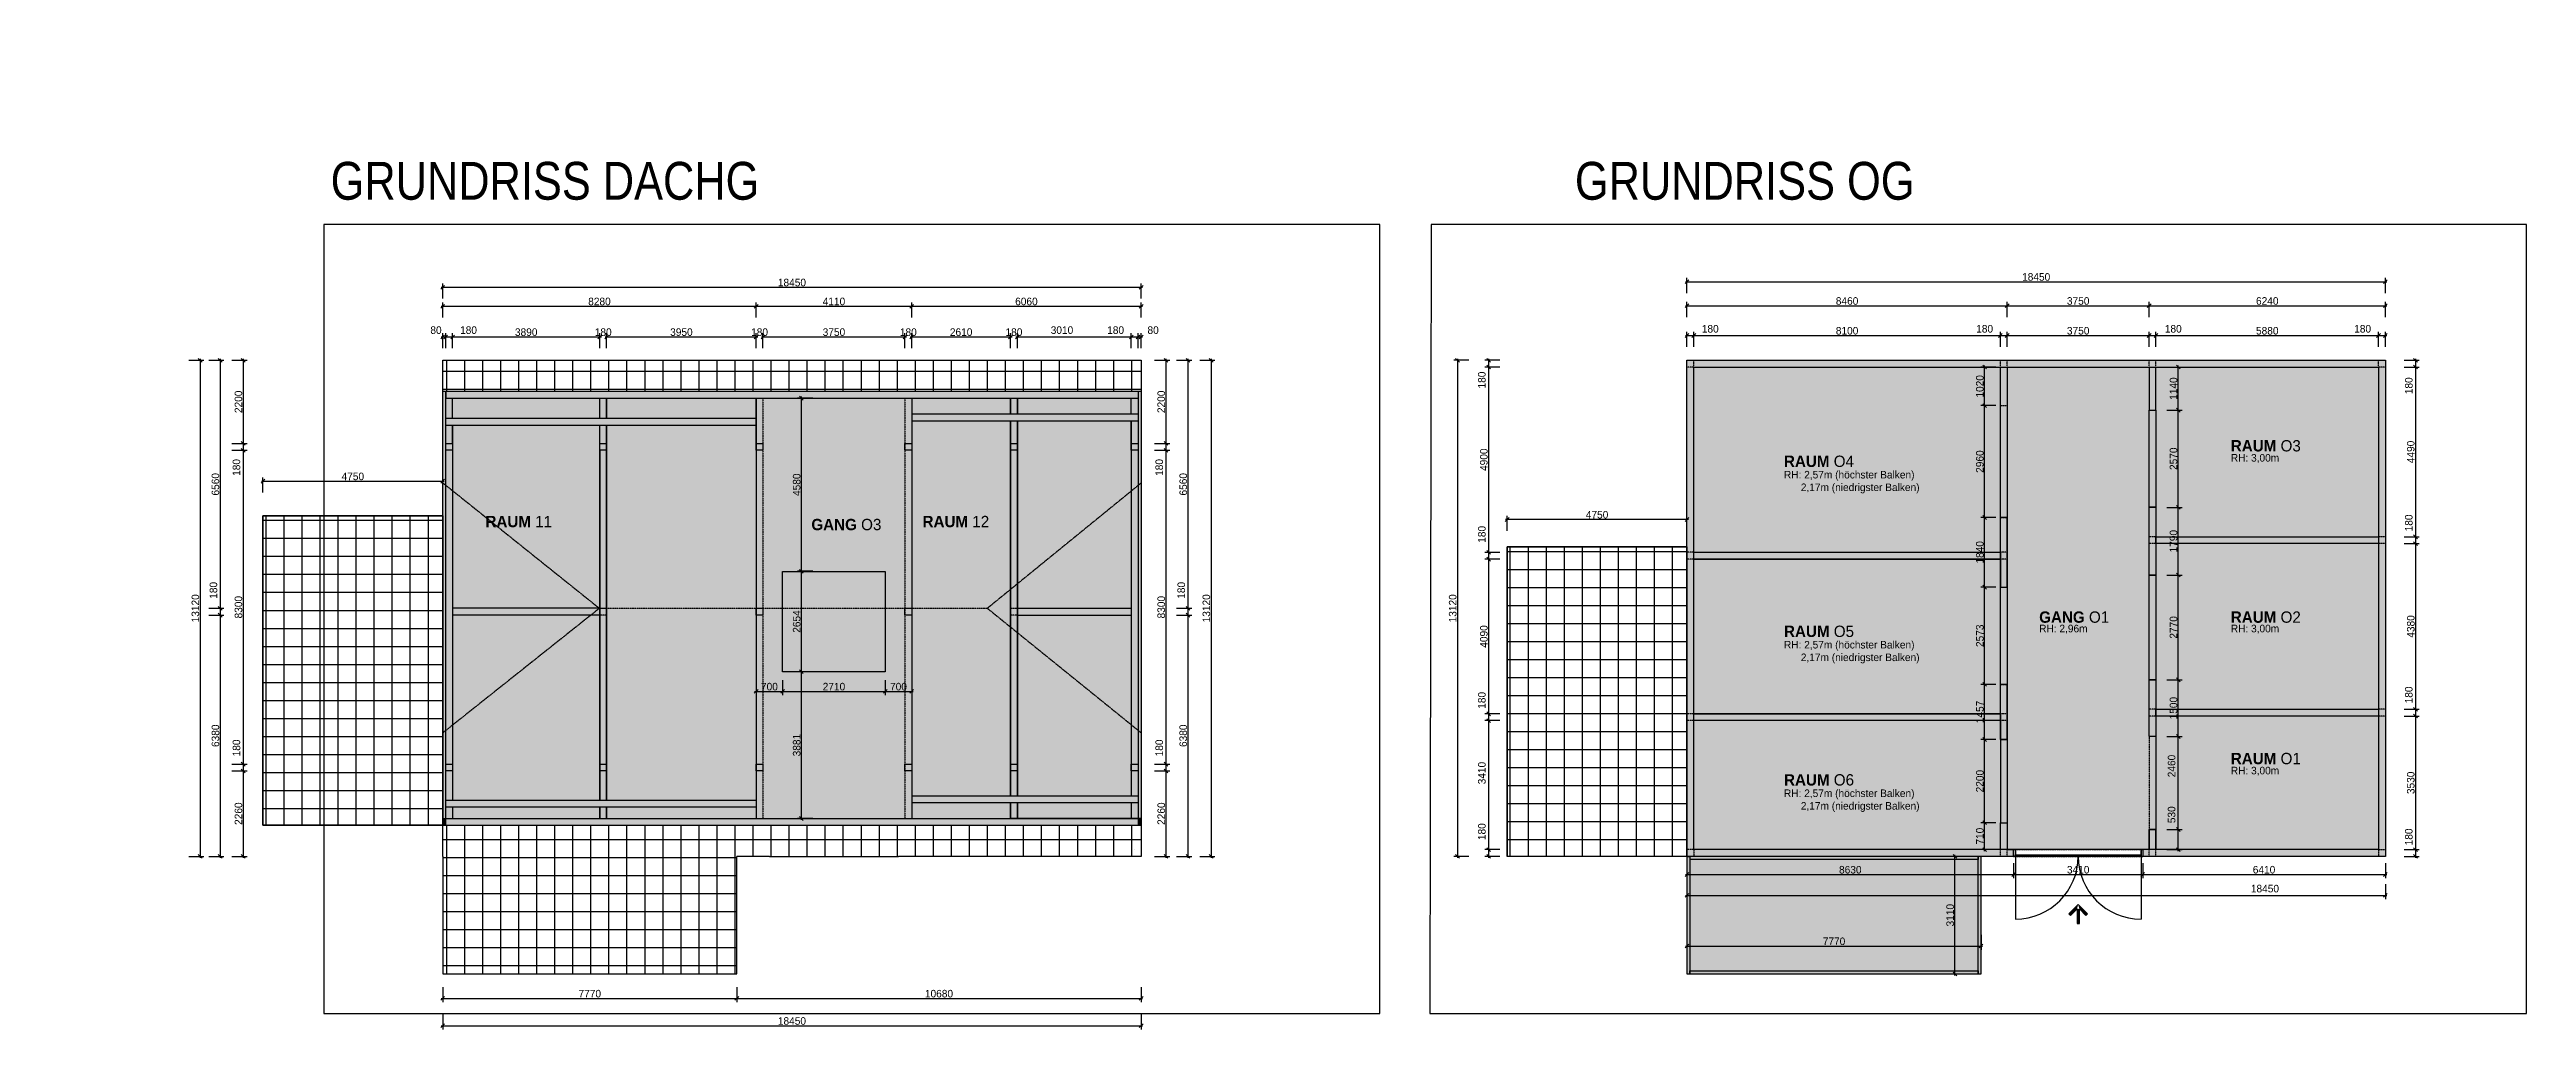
# Model space of a CAD drawing. Header units: metres. Extents: x 2773 to 296211, y -82189 to 61223.
# Drawn here: x 47610 to 113046, y -31693 to -5778 of the extents above; entities that cross this region are included whole.
import ezdxf

# ---------------------------------------------------------------- set-up
doc = ezdxf.new("R2010")
doc.units = ezdxf.units.M
doc.header["$LTSCALE"] = 0.5
doc.header["$PDMODE"] = 3
doc.linetypes.add('DASHED2', pattern=[9.525, 6.35, -3.175])
doc.layers.add('-help', color=4, linetype='Continuous', plot=False)
doc.layers.add('KON_HL', color=4, linetype='Continuous', plot=False)
for name, color, linetype in [('AM_6', 7, 'Continuous'), ('KON_025', 1, 'Continuous'), ('KON_050', 5, 'Continuous'), ('KON_MASS', 1, 'Continuous'), ('KON_SCHRAFF', 1, 'Continuous'), ('KON_STRICHLINIE', 1, 'DASHED2'), ('KON_TEXT', 1, 'Continuous')]:
    doc.layers.add(name, color=color, linetype=linetype)
doc.styles.add('Arial Narrow 3 skalliert', font='ARIALN.TTF', dxfattribs={"height": 3})
doc.styles.add('Century_Gothic', font='GOTHIC.TTF')
doc.dimstyles.new('M - 20 - HTL HALLSTATT$0', dxfattribs={"dimscale": 200, "dimtxt": 1.5, "dimasz": 0.5, "dimexe": 0.5, "dimexo": 0.2, "dimgap": 0.1, "dimtad": 1, "dimdec": 1, "dimdsep": 46, "dimtxsty": 'Century_Gothic', "dimblk": 'OBLIQUE', "dimcen": 0, "dimdle": 0.2, "dimclrd": 256, "dimclre": 256, "dimclrt": 256, "dimadec": 1, "dimazin": 0, "dimtfac": 1, "dimtdec": 1, "dimtix": 1, "dimtofl": 0, "dimtmove": 2, "dimatfit": 3, "dimldrblk": 'DOT', "dimfxl": 1.5, "dimfxlon": 1, "dimlwd": -1, "dimlwe": -1, "dimarcsym": 0})

msp = doc.modelspace()

# ---------------------------------------------------------------- texts
at = {"layer": 'AM_6', "char_height": 1000, "width": 11389.741, "attachment_point": 1, "style": 'Arial Narrow 3 skalliert'}
for s, insert in [('GRUNDRISS DACHG', (55037.06, -8750.01)), ('GRUNDRISS OG', (87907.3, -8750.01))]:
    msp.add_mtext(s, dxfattribs=dict(at, insert=insert))
at = {"layer": 'KON_TEXT', "attachment_point": 1, "style": 'Arial Narrow 3 skalliert'}
for s, insert, char_height, width in [('{\\fCentury Gothic|b1|i0|c0|p34;RAUM\\fCentury Gothic|b0|i0|c0|p34; O3}', (105235.1, -16107.1), 300, 3182.4376), ('{\\fCentury Gothic|b0|i0|c0|p34;RH: 2,57m (höchster Balken)\\P      2,17m (niedrigster Balken)}', (93430.2, -16921.23), 200, 8050.1384), ('{\\fCentury Gothic|b1|i0|c0|p34;RAUM\\fCentury Gothic|b0|i0|c0|p34; O4}', (93430.2, -16517.1), 300, 3182.4376), ('{\\fCentury Gothic|b0|i0|c0|p34;RH: 3,00m}', (105235.1, -16475.27), 200, 3182.4376), ('{\\fCentury Gothic|b1|i0|c0|p34;RAUM\\fCentury Gothic|b0|i0|c0|p34; 11}', (59126.14, -18109.86), 300, 3182.4376), ('{\\fCentury Gothic|b1|i0|c0|p34;GANG \\fCentury Gothic|b0|i0|c0|p34;O3}', (67735.63, -18189.12), 300, 3182.4376), ('{\\fCentury Gothic|b1|i0|c0|p34;RAUM\\fCentury Gothic|b0|i0|c0|p34; 12}', (70673.58, -18109.86), 300, 3182.4376), ('{\\fCentury Gothic|b1|i0|c0|p34;GANG \\fCentury Gothic|b0|i0|c0|p34;O1}', (100172.77, -20637.1), 300, 3182.4376), ('{\\fCentury Gothic|b1|i0|c0|p34;RAUM\\fCentury Gothic|b0|i0|c0|p34; O2}', (105235.1, -20637.1), 300, 3182.4376), ('{\\fCentury Gothic|b0|i0|c0|p34;RH: 2,57m (höchster Balken)\\P      2,17m (niedrigster Balken)}', (93430.2, -21417.47), 200, 8050.1384), ('{\\fCentury Gothic|b1|i0|c0|p34;RAUM\\fCentury Gothic|b0|i0|c0|p34; O5}', (93431.6, -21013.33), 300, 3182.4376), ('{\\fCentury Gothic|b0|i0|c0|p34;RH: 2,96m}', (100172.77, -20989.61), 200, 3182.4376), ('{\\fCentury Gothic|b0|i0|c0|p34;RH: 3,00m}', (105235.1, -20989.61), 200, 3182.4376), ('{\\fCentury Gothic|b0|i0|c0|p34;RH: 3,00m}', (105235.1, -24745.27), 200, 3182.4376), ('{\\fCentury Gothic|b1|i0|c0|p34;RAUM\\fCentury Gothic|b0|i0|c0|p34; O1}', (105235.1, -24377.1), 300, 3182.4376), ('{\\fCentury Gothic|b0|i0|c0|p34;RH: 2,57m (höchster Balken)\\P      2,17m (niedrigster Balken)}', (93430.2, -25345.42), 200, 8050.1384), ('{\\fCentury Gothic|b1|i0|c0|p34;RAUM\\fCentury Gothic|b0|i0|c0|p34; O6}', (93431.6, -24941.29), 300, 3182.4376)]:
    msp.add_mtext(s, dxfattribs=dict(at, insert=insert, char_height=char_height, width=width))

# ---------------------------------------------------------------- blocks, each defined once
blk = doc.blocks.new('_Oblique')
at = {"color": 0, "linetype": 'ByBlock', "lineweight": -2}
blk.add_line((-0.5, -0.5), (0.5, 0.5), dxfattribs=at)
blk = doc.blocks.new('*D167')
at = {"layer": 'Defpoints', "color": 0, "transparency": 16777216}
for p in [(58078, -13378), (57998, -13995), (58078, -14817)]:
    blk.add_point(p, dxfattribs=at)
at = {"layer": 'KON_MASS', "transparency": 16777216}
for p, q in [((57958, -13378), (58118, -13378)), ((57998, -13678), (57998, -13278)), ((58078, -13678), (58078, -13278))]:
    blk.add_line(p, q, dxfattribs=at)
at = {"layer": 'KON_MASS', "transparency": 16777216, "xscale": 100, "yscale": 100, "zscale": 100, "rotation": 180}
blk.add_blockref('_Oblique', (57998, -13378), dxfattribs=at)
at = {"layer": 'KON_MASS', "transparency": 16777216, "xscale": 100, "yscale": 100, "zscale": 100}
blk.add_blockref('_Oblique', (58078, -13378), dxfattribs=at)
at = {"layer": 'KON_MASS', "transparency": 16777216, "insert": (57820, -13200), "char_height": 200, "attachment_point": 5, "style": 'Century_Gothic'}
blk.add_mtext('80', dxfattribs=at)
blk = doc.blocks.new('_Dot')
at = {"color": 0, "linetype": 'ByBlock', "lineweight": -2}
blk.add_line((-0.5, 0), (-1, 0), dxfattribs=at)
at = {"color": 0, "linetype": 'ByBlock', "const_width": 0.5}
blk.add_lwpolyline([(-0.25, 0, 1), (0.25, 0, 1)], format="xyb", close=True, dxfattribs=at)
blk = doc.blocks.new('*D168')
at = {"layer": 'Defpoints', "color": 0, "transparency": 16777216}
for p in [(58258, -13378), (58078, -14817), (58258, -14997)]:
    blk.add_point(p, dxfattribs=at)
at = {"layer": 'KON_MASS', "transparency": 16777216}
for p, q in [((58038, -13378), (58298, -13378)), ((58078, -13678), (58078, -13278)), ((58258, -13678), (58258, -13278))]:
    blk.add_line(p, q, dxfattribs=at)
at = {"layer": 'KON_MASS', "transparency": 16777216, "xscale": 100, "yscale": 100, "zscale": 100, "rotation": 180}
blk.add_blockref('_Oblique', (58078, -13378), dxfattribs=at)
at = {"layer": 'KON_MASS', "transparency": 16777216, "xscale": 100, "yscale": 100, "zscale": 100}
blk.add_blockref('_Oblique', (58258, -13378), dxfattribs=at)
at = {"layer": 'KON_MASS', "transparency": 16777216, "insert": (58679, -13200), "char_height": 200, "attachment_point": 5, "style": 'Century_Gothic'}
blk.add_mtext('180', dxfattribs=at)
blk = doc.blocks.new('*D169')
at = {"layer": 'Defpoints', "color": 0, "transparency": 16777216}
for p in [(62148, -13378), (58258, -14997), (62148, -14997)]:
    blk.add_point(p, dxfattribs=at)
at = {"layer": 'KON_MASS', "transparency": 16777216}
for p, q in [((58218, -13378), (62188, -13378)), ((58258, -13678), (58258, -13278)), ((62148, -13678), (62148, -13278))]:
    blk.add_line(p, q, dxfattribs=at)
at = {"layer": 'KON_MASS', "transparency": 16777216, "xscale": 100, "yscale": 100, "zscale": 100, "rotation": 180}
blk.add_blockref('_Oblique', (58258, -13378), dxfattribs=at)
at = {"layer": 'KON_MASS', "transparency": 16777216, "xscale": 100, "yscale": 100, "zscale": 100}
blk.add_blockref('_Oblique', (62148, -13378), dxfattribs=at)
at = {"layer": 'KON_MASS', "transparency": 16777216, "insert": (60203, -13253), "char_height": 200, "attachment_point": 5, "style": 'Century_Gothic'}
blk.add_mtext('3890', dxfattribs=at)
blk = doc.blocks.new('*D170')
at = {"layer": 'Defpoints', "color": 0, "transparency": 16777216}
for p in [(62328, -13378), (62148, -14997), (62328, -14997)]:
    blk.add_point(p, dxfattribs=at)
at = {"layer": 'KON_MASS', "transparency": 16777216}
for p, q in [((62148, -13678), (62148, -13278)), ((62328, -13678), (62328, -13278))]:
    blk.add_line(p, q, dxfattribs=at)
at = {"layer": 'KON_MASS', "transparency": 16777216, "insert": (62238, -13253), "char_height": 200, "attachment_point": 5, "style": 'Century_Gothic'}
blk.add_mtext('180', dxfattribs=at)
blk = doc.blocks.new('*D171')
at = {"layer": 'Defpoints', "color": 0, "transparency": 16777216}
for p in [(66278, -13378), (62328, -14997), (66278, -14997)]:
    blk.add_point(p, dxfattribs=at)
at = {"layer": 'KON_MASS', "transparency": 16777216}
for p, q in [((62288, -13378), (66318, -13378)), ((62328, -13678), (62328, -13278)), ((66278, -13678), (66278, -13278))]:
    blk.add_line(p, q, dxfattribs=at)
at = {"layer": 'KON_MASS', "transparency": 16777216, "xscale": 100, "yscale": 100, "zscale": 100, "rotation": 180}
blk.add_blockref('_Oblique', (62328, -13378), dxfattribs=at)
at = {"layer": 'KON_MASS', "transparency": 16777216, "xscale": 100, "yscale": 100, "zscale": 100}
blk.add_blockref('_Oblique', (66278, -13378), dxfattribs=at)
at = {"layer": 'KON_MASS', "transparency": 16777216, "insert": (64303, -13253), "char_height": 200, "attachment_point": 5, "style": 'Century_Gothic'}
blk.add_mtext('3950', dxfattribs=at)
blk = doc.blocks.new('*D172')
at = {"layer": 'Defpoints', "color": 0, "transparency": 16777216}
for p in [(66458, -13378), (66278, -14997), (66458, -14997)]:
    blk.add_point(p, dxfattribs=at)
at = {"layer": 'KON_MASS', "transparency": 16777216}
for p, q in [((66278, -13678), (66278, -13278)), ((66458, -13678), (66458, -13278))]:
    blk.add_line(p, q, dxfattribs=at)
at = {"layer": 'KON_MASS', "transparency": 16777216, "insert": (66368, -13253), "char_height": 200, "attachment_point": 5, "style": 'Century_Gothic'}
blk.add_mtext('180', dxfattribs=at)
blk = doc.blocks.new('*D173')
at = {"layer": 'Defpoints', "color": 0, "transparency": 16777216}
for p in [(70208, -13378), (66458, -14997), (70208, -14997)]:
    blk.add_point(p, dxfattribs=at)
at = {"layer": 'KON_MASS', "transparency": 16777216}
for p, q in [((66418, -13378), (70248, -13378)), ((66458, -13678), (66458, -13278)), ((70208, -13678), (70208, -13278))]:
    blk.add_line(p, q, dxfattribs=at)
at = {"layer": 'KON_MASS', "transparency": 16777216, "xscale": 100, "yscale": 100, "zscale": 100, "rotation": 180}
blk.add_blockref('_Oblique', (66458, -13378), dxfattribs=at)
at = {"layer": 'KON_MASS', "transparency": 16777216, "xscale": 100, "yscale": 100, "zscale": 100}
blk.add_blockref('_Oblique', (70208, -13378), dxfattribs=at)
at = {"layer": 'KON_MASS', "transparency": 16777216, "insert": (68333, -13253), "char_height": 200, "attachment_point": 5, "style": 'Century_Gothic'}
blk.add_mtext('3750', dxfattribs=at)
blk = doc.blocks.new('*D174')
at = {"layer": 'Defpoints', "color": 0, "transparency": 16777216}
for p in [(70388, -13378), (70208, -14997), (70388, -14997)]:
    blk.add_point(p, dxfattribs=at)
at = {"layer": 'KON_MASS', "transparency": 16777216}
for p, q in [((70208, -13678), (70208, -13278)), ((70388, -13678), (70388, -13278))]:
    blk.add_line(p, q, dxfattribs=at)
at = {"layer": 'KON_MASS', "transparency": 16777216, "insert": (70298, -13253), "char_height": 200, "attachment_point": 5, "style": 'Century_Gothic'}
blk.add_mtext('180', dxfattribs=at)
blk = doc.blocks.new('*D175')
at = {"layer": 'Defpoints', "color": 0, "transparency": 16777216}
for p in [(72998, -13378), (70388, -14997), (72998, -14997)]:
    blk.add_point(p, dxfattribs=at)
at = {"layer": 'KON_MASS', "transparency": 16777216}
for p, q in [((70348, -13378), (73038, -13378)), ((70388, -13678), (70388, -13278)), ((72998, -13678), (72998, -13278))]:
    blk.add_line(p, q, dxfattribs=at)
at = {"layer": 'KON_MASS', "transparency": 16777216, "xscale": 100, "yscale": 100, "zscale": 100, "rotation": 180}
blk.add_blockref('_Oblique', (70388, -13378), dxfattribs=at)
at = {"layer": 'KON_MASS', "transparency": 16777216, "xscale": 100, "yscale": 100, "zscale": 100}
blk.add_blockref('_Oblique', (72998, -13378), dxfattribs=at)
at = {"layer": 'KON_MASS', "transparency": 16777216, "insert": (71693, -13253), "char_height": 200, "attachment_point": 5, "style": 'Century_Gothic'}
blk.add_mtext('2610', dxfattribs=at)
blk = doc.blocks.new('*D176')
at = {"layer": 'Defpoints', "color": 0, "transparency": 16777216}
for p in [(73178, -13378), (72998, -14997), (73178, -14997)]:
    blk.add_point(p, dxfattribs=at)
at = {"layer": 'KON_MASS', "transparency": 16777216}
for p, q in [((72998, -13678), (72998, -13278)), ((73178, -13678), (73178, -13278))]:
    blk.add_line(p, q, dxfattribs=at)
at = {"layer": 'KON_MASS', "transparency": 16777216, "insert": (73088, -13253), "char_height": 200, "attachment_point": 5, "style": 'Century_Gothic'}
blk.add_mtext('180', dxfattribs=at)
blk = doc.blocks.new('*D177')
at = {"layer": 'Defpoints', "color": 0, "transparency": 16777216}
for p in [(76188, -13378), (73178, -14997), (76188, -14997)]:
    blk.add_point(p, dxfattribs=at)
at = {"layer": 'KON_MASS', "transparency": 16777216}
for p, q in [((73138, -13378), (76228, -13378)), ((73178, -13678), (73178, -13278)), ((76188, -13678), (76188, -13278))]:
    blk.add_line(p, q, dxfattribs=at)
at = {"layer": 'KON_MASS', "transparency": 16777216, "xscale": 100, "yscale": 100, "zscale": 100, "rotation": 180}
blk.add_blockref('_Oblique', (73178, -13378), dxfattribs=at)
at = {"layer": 'KON_MASS', "transparency": 16777216, "xscale": 100, "yscale": 100, "zscale": 100}
blk.add_blockref('_Oblique', (76188, -13378), dxfattribs=at)
at = {"layer": 'KON_MASS', "transparency": 16777216, "insert": (74357, -13200), "char_height": 200, "attachment_point": 5, "style": 'Century_Gothic'}
blk.add_mtext('3010', dxfattribs=at)
blk = doc.blocks.new('*D178')
at = {"layer": 'Defpoints', "color": 0, "transparency": 16777216}
for p in [(76368, -13378), (76188, -14997), (76368, -14817)]:
    blk.add_point(p, dxfattribs=at)
at = {"layer": 'KON_MASS', "transparency": 16777216}
for p, q in [((76148, -13378), (76408, -13378)), ((76188, -13678), (76188, -13278)), ((76368, -13678), (76368, -13278))]:
    blk.add_line(p, q, dxfattribs=at)
at = {"layer": 'KON_MASS', "transparency": 16777216, "xscale": 100, "yscale": 100, "zscale": 100, "rotation": 180}
blk.add_blockref('_Oblique', (76188, -13378), dxfattribs=at)
at = {"layer": 'KON_MASS', "transparency": 16777216, "xscale": 100, "yscale": 100, "zscale": 100}
blk.add_blockref('_Oblique', (76368, -13378), dxfattribs=at)
at = {"layer": 'KON_MASS', "transparency": 16777216, "insert": (75774, -13200), "char_height": 200, "attachment_point": 5, "style": 'Century_Gothic'}
blk.add_mtext('180', dxfattribs=at)
blk = doc.blocks.new('*D179')
at = {"layer": 'Defpoints', "color": 0, "transparency": 16777216}
for p in [(76448, -13378), (76448, -13995), (76368, -14817)]:
    blk.add_point(p, dxfattribs=at)
at = {"layer": 'KON_MASS', "transparency": 16777216}
for p, q in [((76328, -13378), (76488, -13378)), ((76368, -13678), (76368, -13278)), ((76448, -13678), (76448, -13278))]:
    blk.add_line(p, q, dxfattribs=at)
at = {"layer": 'KON_MASS', "transparency": 16777216, "xscale": 100, "yscale": 100, "zscale": 100, "rotation": 180}
blk.add_blockref('_Oblique', (76368, -13378), dxfattribs=at)
at = {"layer": 'KON_MASS', "transparency": 16777216, "xscale": 100, "yscale": 100, "zscale": 100}
blk.add_blockref('_Oblique', (76448, -13378), dxfattribs=at)
at = {"layer": 'KON_MASS', "transparency": 16777216, "insert": (76765, -13200), "char_height": 200, "attachment_point": 5, "style": 'Century_Gothic'}
blk.add_mtext('80', dxfattribs=at)
blk = doc.blocks.new('*D180')
at = {"layer": 'Defpoints', "color": 0, "transparency": 16777216}
for p in [(66278, -12567), (57998, -13995), (66278, -14997)]:
    blk.add_point(p, dxfattribs=at)
at = {"layer": 'KON_MASS', "transparency": 16777216}
for p, q in [((57958, -12567), (66318, -12567)), ((57998, -12867), (57998, -12467)), ((66278, -12867), (66278, -12467))]:
    blk.add_line(p, q, dxfattribs=at)
at = {"layer": 'KON_MASS', "transparency": 16777216, "xscale": 100, "yscale": 100, "zscale": 100, "rotation": 180}
blk.add_blockref('_Oblique', (57998, -12567), dxfattribs=at)
at = {"layer": 'KON_MASS', "transparency": 16777216, "xscale": 100, "yscale": 100, "zscale": 100}
blk.add_blockref('_Oblique', (66278, -12567), dxfattribs=at)
at = {"layer": 'KON_MASS', "transparency": 16777216, "insert": (62138, -12442), "char_height": 200, "attachment_point": 5, "style": 'Century_Gothic'}
blk.add_mtext('8280', dxfattribs=at)
blk = doc.blocks.new('*D181')
at = {"layer": 'Defpoints', "color": 0, "transparency": 16777216}
for p in [(70388, -12567), (66278, -14997), (70388, -14997)]:
    blk.add_point(p, dxfattribs=at)
at = {"layer": 'KON_MASS', "transparency": 16777216}
for p, q in [((66238, -12567), (70428, -12567)), ((66278, -12867), (66278, -12467)), ((70388, -12867), (70388, -12467))]:
    blk.add_line(p, q, dxfattribs=at)
at = {"layer": 'KON_MASS', "transparency": 16777216, "xscale": 100, "yscale": 100, "zscale": 100, "rotation": 180}
blk.add_blockref('_Oblique', (66278, -12567), dxfattribs=at)
at = {"layer": 'KON_MASS', "transparency": 16777216, "xscale": 100, "yscale": 100, "zscale": 100}
blk.add_blockref('_Oblique', (70388, -12567), dxfattribs=at)
at = {"layer": 'KON_MASS', "transparency": 16777216, "insert": (68333, -12442), "char_height": 200, "attachment_point": 5, "style": 'Century_Gothic'}
blk.add_mtext('4110', dxfattribs=at)
blk = doc.blocks.new('*D182')
at = {"layer": 'Defpoints', "color": 0, "transparency": 16777216}
for p in [(76448, -12567), (76448, -13995), (70388, -14997)]:
    blk.add_point(p, dxfattribs=at)
at = {"layer": 'KON_MASS', "transparency": 16777216}
for p, q in [((70348, -12567), (76488, -12567)), ((70388, -12867), (70388, -12467)), ((76448, -12867), (76448, -12467))]:
    blk.add_line(p, q, dxfattribs=at)
at = {"layer": 'KON_MASS', "transparency": 16777216, "xscale": 100, "yscale": 100, "zscale": 100, "rotation": 180}
blk.add_blockref('_Oblique', (70388, -12567), dxfattribs=at)
at = {"layer": 'KON_MASS', "transparency": 16777216, "xscale": 100, "yscale": 100, "zscale": 100}
blk.add_blockref('_Oblique', (76448, -12567), dxfattribs=at)
at = {"layer": 'KON_MASS', "transparency": 16777216, "insert": (73418, -12442), "char_height": 200, "attachment_point": 5, "style": 'Century_Gothic'}
blk.add_mtext('6060', dxfattribs=at)
blk = doc.blocks.new('*D183')
at = {"layer": 'Defpoints', "color": 0, "transparency": 16777216}
for p in [(76448, -12066), (57998, -14336), (76448, -14336)]:
    blk.add_point(p, dxfattribs=at)
at = {"layer": 'KON_MASS', "transparency": 16777216}
for p, q in [((57958, -12066), (76488, -12066)), ((57998, -12366), (57998, -11966)), ((76448, -12366), (76448, -11966))]:
    blk.add_line(p, q, dxfattribs=at)
at = {"layer": 'KON_MASS', "transparency": 16777216, "xscale": 100, "yscale": 100, "zscale": 100, "rotation": 180}
blk.add_blockref('_Oblique', (57998, -12066), dxfattribs=at)
at = {"layer": 'KON_MASS', "transparency": 16777216, "xscale": 100, "yscale": 100, "zscale": 100}
blk.add_blockref('_Oblique', (76448, -12066), dxfattribs=at)
at = {"layer": 'KON_MASS', "transparency": 16777216, "insert": (67223, -11941), "char_height": 200, "attachment_point": 5, "style": 'Century_Gothic'}
blk.add_mtext('18450', dxfattribs=at)
blk = doc.blocks.new('*D198')
at = {"layer": 'Defpoints', "color": 0, "transparency": 16777216}
for p in [(76448, -13995), (76188, -16195), (77105, -16195)]:
    blk.add_point(p, dxfattribs=at)
at = {"layer": 'KON_MASS', "transparency": 16777216}
for p, q in [((76805, -13995), (77205, -13995)), ((77105, -13955), (77105, -16235)), ((76805, -16195), (77205, -16195))]:
    blk.add_line(p, q, dxfattribs=at)
at = {"layer": 'KON_MASS', "transparency": 16777216, "xscale": 100, "yscale": 100, "zscale": 100}
for p, rotation in [((77105, -13995), 90), ((77105, -16195), 270)]:
    blk.add_blockref('_Oblique', p, dxfattribs=dict(at, rotation=rotation))
at = {"layer": 'KON_MASS', "transparency": 16777216, "insert": (76980, -15095), "char_height": 200, "attachment_point": 5, "rotation": 90, "style": 'Century_Gothic'}
blk.add_mtext('2200', dxfattribs=at)
blk = doc.blocks.new('*D199')
at = {"layer": 'Defpoints', "color": 0, "transparency": 16777216}
for p in [(76188, -16195), (76188, -16375), (77105, -16375)]:
    blk.add_point(p, dxfattribs=at)
at = {"layer": 'KON_MASS', "transparency": 16777216}
for p, q in [((76805, -16195), (77205, -16195)), ((77105, -16155), (77105, -16415)), ((76805, -16375), (77205, -16375))]:
    blk.add_line(p, q, dxfattribs=at)
at = {"layer": 'KON_MASS', "transparency": 16777216, "xscale": 100, "yscale": 100, "zscale": 100}
for p, rotation in [((77105, -16195), 90), ((77105, -16375), 270)]:
    blk.add_blockref('_Oblique', p, dxfattribs=dict(at, rotation=rotation))
at = {"layer": 'KON_MASS', "transparency": 16777216, "insert": (76927, -16830), "char_height": 200, "attachment_point": 5, "rotation": 90, "style": 'Century_Gothic'}
blk.add_mtext('180', dxfattribs=at)
blk = doc.blocks.new('*D200')
at = {"layer": 'Defpoints', "color": 0, "transparency": 16777216}
for p in [(76188, -16375), (76188, -24675), (77105, -24675)]:
    blk.add_point(p, dxfattribs=at)
at = {"layer": 'KON_MASS', "transparency": 16777216}
for p, q in [((77105, -16335), (77105, -24715)), ((76805, -16375), (77205, -16375)), ((76805, -24675), (77205, -24675))]:
    blk.add_line(p, q, dxfattribs=at)
at = {"layer": 'KON_MASS', "transparency": 16777216, "xscale": 100, "yscale": 100, "zscale": 100}
for p, rotation in [((77105, -16375), 90), ((77105, -24675), 270)]:
    blk.add_blockref('_Oblique', p, dxfattribs=dict(at, rotation=rotation))
at = {"layer": 'KON_MASS', "transparency": 16777216, "insert": (76980, -20525), "char_height": 200, "attachment_point": 5, "rotation": 90, "style": 'Century_Gothic'}
blk.add_mtext('8300', dxfattribs=at)
blk = doc.blocks.new('*D201')
at = {"layer": 'Defpoints', "color": 0, "transparency": 16777216}
for p in [(76188, -24675), (76188, -24855), (77105, -24855)]:
    blk.add_point(p, dxfattribs=at)
at = {"layer": 'KON_MASS', "transparency": 16777216}
for p, q in [((76805, -24675), (77205, -24675)), ((76805, -24855), (77205, -24855)), ((77105, -24635), (77105, -24895))]:
    blk.add_line(p, q, dxfattribs=at)
at = {"layer": 'KON_MASS', "transparency": 16777216, "xscale": 100, "yscale": 100, "zscale": 100}
for p, rotation in [((77105, -24675), 90), ((77105, -24855), 270)]:
    blk.add_blockref('_Oblique', p, dxfattribs=dict(at, rotation=rotation))
at = {"layer": 'KON_MASS', "transparency": 16777216, "insert": (76927, -24247), "char_height": 200, "attachment_point": 5, "rotation": 90, "style": 'Century_Gothic'}
blk.add_mtext('180', dxfattribs=at)
blk = doc.blocks.new('*D202')
at = {"layer": 'Defpoints', "color": 0, "transparency": 16777216}
for p in [(76188, -24855), (76448, -27115), (77105, -27115)]:
    blk.add_point(p, dxfattribs=at)
at = {"layer": 'KON_MASS', "transparency": 16777216}
for p, q in [((76805, -24855), (77205, -24855)), ((77105, -24815), (77105, -27155)), ((76805, -27115), (77205, -27115))]:
    blk.add_line(p, q, dxfattribs=at)
at = {"layer": 'KON_MASS', "transparency": 16777216, "xscale": 100, "yscale": 100, "zscale": 100}
for p, rotation in [((77105, -24855), 90), ((77105, -27115), 270)]:
    blk.add_blockref('_Oblique', p, dxfattribs=dict(at, rotation=rotation))
at = {"layer": 'KON_MASS', "transparency": 16777216, "insert": (76980, -25985), "char_height": 200, "attachment_point": 5, "rotation": 90, "style": 'Century_Gothic'}
blk.add_mtext('2260', dxfattribs=at)
blk = doc.blocks.new('*D203')
at = {"layer": 'Defpoints', "color": 0, "transparency": 16777216}
for p in [(76448, -13995), (73178, -20555), (77686, -20555)]:
    blk.add_point(p, dxfattribs=at)
at = {"layer": 'KON_MASS', "transparency": 16777216}
for p, q in [((77386, -13995), (77786, -13995)), ((77686, -13955), (77686, -20595)), ((77386, -20555), (77786, -20555))]:
    blk.add_line(p, q, dxfattribs=at)
at = {"layer": 'KON_MASS', "transparency": 16777216, "xscale": 100, "yscale": 100, "zscale": 100}
for p, rotation in [((77686, -13995), 90), ((77686, -20555), 270)]:
    blk.add_blockref('_Oblique', p, dxfattribs=dict(at, rotation=rotation))
at = {"layer": 'KON_MASS', "transparency": 16777216, "insert": (77561, -17275), "char_height": 200, "attachment_point": 5, "rotation": 90, "style": 'Century_Gothic'}
blk.add_mtext('6560', dxfattribs=at)
blk = doc.blocks.new('*D204')
at = {"layer": 'Defpoints', "color": 0, "transparency": 16777216}
for p in [(73178, -20555), (73178, -20735), (77686, -20735)]:
    blk.add_point(p, dxfattribs=at)
at = {"layer": 'KON_MASS', "transparency": 16777216}
for p, q in [((77386, -20555), (77786, -20555)), ((77386, -20735), (77786, -20735)), ((77686, -20515), (77686, -20775))]:
    blk.add_line(p, q, dxfattribs=at)
at = {"layer": 'KON_MASS', "transparency": 16777216, "xscale": 100, "yscale": 100, "zscale": 100}
for p, rotation in [((77686, -20555), 90), ((77686, -20735), 270)]:
    blk.add_blockref('_Oblique', p, dxfattribs=dict(at, rotation=rotation))
at = {"layer": 'KON_MASS', "transparency": 16777216, "insert": (77509, -20080), "char_height": 200, "attachment_point": 5, "rotation": 90, "style": 'Century_Gothic'}
blk.add_mtext('180', dxfattribs=at)
blk = doc.blocks.new('*D205')
at = {"layer": 'Defpoints', "color": 0, "transparency": 16777216}
for p in [(73178, -20735), (76448, -27115), (77686, -27115)]:
    blk.add_point(p, dxfattribs=at)
at = {"layer": 'KON_MASS', "transparency": 16777216}
for p, q in [((77386, -20735), (77786, -20735)), ((77686, -20695), (77686, -27155)), ((77386, -27115), (77786, -27115))]:
    blk.add_line(p, q, dxfattribs=at)
at = {"layer": 'KON_MASS', "transparency": 16777216, "xscale": 100, "yscale": 100, "zscale": 100}
for p, rotation in [((77686, -20735), 90), ((77686, -27115), 270)]:
    blk.add_blockref('_Oblique', p, dxfattribs=dict(at, rotation=rotation))
at = {"layer": 'KON_MASS', "transparency": 16777216, "insert": (77561, -23925), "char_height": 200, "attachment_point": 5, "rotation": 90, "style": 'Century_Gothic'}
blk.add_mtext('6380', dxfattribs=at)
blk = doc.blocks.new('*D206')
at = {"layer": 'Defpoints', "color": 0, "transparency": 16777216}
for p in [(76448, -13995), (76448, -27115), (78297, -27115)]:
    blk.add_point(p, dxfattribs=at)
at = {"layer": 'KON_MASS', "transparency": 16777216}
for p, q in [((77997, -13995), (78397, -13995)), ((78297, -13955), (78297, -27155)), ((77997, -27115), (78397, -27115))]:
    blk.add_line(p, q, dxfattribs=at)
at = {"layer": 'KON_MASS', "transparency": 16777216, "xscale": 100, "yscale": 100, "zscale": 100}
for p, rotation in [((78297, -13995), 90), ((78297, -27115), 270)]:
    blk.add_blockref('_Oblique', p, dxfattribs=dict(at, rotation=rotation))
at = {"layer": 'KON_MASS', "transparency": 16777216, "insert": (78172, -20555), "char_height": 200, "attachment_point": 5, "rotation": 90, "style": 'Century_Gothic'}
blk.add_mtext('13120', dxfattribs=at)
blk = doc.blocks.new('*D210')
at = {"layer": 'Defpoints', "color": 0, "transparency": 16777216}
for p in [(67474, -22231), (68796, -22231), (69316, -26112)]:
    blk.add_point(p, dxfattribs=at)
at = {"layer": 'KON_MASS', "transparency": 16777216}
for p, q in [((67774, -22231), (67374, -22231)), ((67474, -26152), (67474, -22191)), ((67774, -26112), (67374, -26112))]:
    blk.add_line(p, q, dxfattribs=at)
at = {"layer": 'KON_MASS', "transparency": 16777216, "xscale": 100, "yscale": 100, "zscale": 100}
for p, rotation in [((67474, -22231), 90), ((67474, -26112), 270)]:
    blk.add_blockref('_Oblique', p, dxfattribs=dict(at, rotation=rotation))
at = {"layer": 'KON_MASS', "transparency": 16777216, "insert": (67349, -24172), "char_height": 200, "attachment_point": 5, "rotation": 90, "style": 'Century_Gothic'}
blk.add_mtext('3881', dxfattribs=at)
blk = doc.blocks.new('*D211')
at = {"layer": 'Defpoints', "color": 0, "transparency": 16777216}
for p in [(67474, -19577), (68796, -19577), (68796, -22231)]:
    blk.add_point(p, dxfattribs=at)
at = {"layer": 'KON_MASS', "transparency": 16777216}
for p, q in [((67774, -19577), (67374, -19577)), ((67474, -22271), (67474, -19537)), ((67774, -22231), (67374, -22231))]:
    blk.add_line(p, q, dxfattribs=at)
at = {"layer": 'KON_MASS', "transparency": 16777216, "xscale": 100, "yscale": 100, "zscale": 100}
for p, rotation in [((67474, -19577), 90), ((67474, -22231), 270)]:
    blk.add_blockref('_Oblique', p, dxfattribs=dict(at, rotation=rotation))
at = {"layer": 'KON_MASS', "transparency": 16777216, "insert": (67349, -20904), "char_height": 200, "attachment_point": 5, "rotation": 90, "style": 'Century_Gothic'}
blk.add_mtext('2654', dxfattribs=at)
blk = doc.blocks.new('*D212')
at = {"layer": 'Defpoints', "color": 0, "transparency": 16777216}
for p in [(67474, -14997), (69316, -14997), (68796, -19577)]:
    blk.add_point(p, dxfattribs=at)
at = {"layer": 'KON_MASS', "transparency": 16777216}
for p, q in [((67774, -14997), (67374, -14997)), ((67474, -19617), (67474, -14957)), ((67774, -19577), (67374, -19577))]:
    blk.add_line(p, q, dxfattribs=at)
at = {"layer": 'KON_MASS', "transparency": 16777216, "xscale": 100, "yscale": 100, "zscale": 100}
for p, rotation in [((67474, -14997), 90), ((67474, -19577), 270)]:
    blk.add_blockref('_Oblique', p, dxfattribs=dict(at, rotation=rotation))
at = {"layer": 'KON_MASS', "transparency": 16777216, "insert": (67349, -17287), "char_height": 200, "width": 1167.17, "attachment_point": 5, "rotation": 90, "style": 'Century_Gothic'}
blk.add_mtext('4580', dxfattribs=at)
blk = doc.blocks.new('*D213')
at = {"layer": 'Defpoints', "color": 0, "transparency": 16777216}
for p in [(66278, -22001), (66978, -22344), (66978, -22752)]:
    blk.add_point(p, dxfattribs=at)
at = {"layer": 'KON_MASS', "transparency": 16777216}
for p, q in [((66238, -22752), (67018, -22752)), ((66278, -22452), (66278, -22852)), ((66978, -22452), (66978, -22852))]:
    blk.add_line(p, q, dxfattribs=at)
at = {"layer": 'KON_MASS', "transparency": 16777216, "xscale": 100, "yscale": 100, "zscale": 100, "rotation": 180}
blk.add_blockref('_Oblique', (66278, -22752), dxfattribs=at)
at = {"layer": 'KON_MASS', "transparency": 16777216, "xscale": 100, "yscale": 100, "zscale": 100}
blk.add_blockref('_Oblique', (66978, -22752), dxfattribs=at)
at = {"layer": 'KON_MASS', "transparency": 16777216, "insert": (66628, -22627), "char_height": 200, "attachment_point": 5, "style": 'Century_Gothic'}
blk.add_mtext('700', dxfattribs=at)
blk = doc.blocks.new('*D214')
at = {"layer": 'Defpoints', "color": 0, "transparency": 16777216}
for p in [(66978, -22344), (69688, -22344), (69688, -22752)]:
    blk.add_point(p, dxfattribs=at)
at = {"layer": 'KON_MASS', "transparency": 16777216}
for p, q in [((66938, -22752), (69728, -22752)), ((66978, -22452), (66978, -22852)), ((69688, -22452), (69688, -22852))]:
    blk.add_line(p, q, dxfattribs=at)
at = {"layer": 'KON_MASS', "transparency": 16777216, "xscale": 100, "yscale": 100, "zscale": 100, "rotation": 180}
blk.add_blockref('_Oblique', (66978, -22752), dxfattribs=at)
at = {"layer": 'KON_MASS', "transparency": 16777216, "xscale": 100, "yscale": 100, "zscale": 100}
blk.add_blockref('_Oblique', (69688, -22752), dxfattribs=at)
at = {"layer": 'KON_MASS', "transparency": 16777216, "insert": (68333, -22627), "char_height": 200, "attachment_point": 5, "style": 'Century_Gothic'}
blk.add_mtext('2710', dxfattribs=at)
blk = doc.blocks.new('*D215')
at = {"layer": 'Defpoints', "color": 0, "transparency": 16777216}
for p in [(70388, -22001), (69688, -22344), (70388, -22752)]:
    blk.add_point(p, dxfattribs=at)
at = {"layer": 'KON_MASS', "transparency": 16777216}
for p, q in [((69648, -22752), (70428, -22752)), ((69688, -22452), (69688, -22852)), ((70388, -22452), (70388, -22852))]:
    blk.add_line(p, q, dxfattribs=at)
at = {"layer": 'KON_MASS', "transparency": 16777216, "xscale": 100, "yscale": 100, "zscale": 100, "rotation": 180}
blk.add_blockref('_Oblique', (69688, -22752), dxfattribs=at)
at = {"layer": 'KON_MASS', "transparency": 16777216, "xscale": 100, "yscale": 100, "zscale": 100}
blk.add_blockref('_Oblique', (70388, -22752), dxfattribs=at)
at = {"layer": 'KON_MASS', "transparency": 16777216, "insert": (70038, -22627), "char_height": 200, "attachment_point": 5, "style": 'Century_Gothic'}
blk.add_mtext('700', dxfattribs=at)
blk = doc.blocks.new('*D221')
at = {"layer": 'Defpoints', "color": 0, "transparency": 16777216}
for p in [(57998, -30225), (65768, -30225), (65768, -30871)]:
    blk.add_point(p, dxfattribs=at)
at = {"layer": 'KON_MASS', "transparency": 16777216}
for p, q in [((57998, -30571), (57998, -30971)), ((65768, -30571), (65768, -30971)), ((57958, -30871), (65808, -30871))]:
    blk.add_line(p, q, dxfattribs=at)
at = {"layer": 'KON_MASS', "transparency": 16777216, "xscale": 100, "yscale": 100, "zscale": 100, "rotation": 180}
blk.add_blockref('_Oblique', (57998, -30871), dxfattribs=at)
at = {"layer": 'KON_MASS', "transparency": 16777216, "xscale": 100, "yscale": 100, "zscale": 100}
blk.add_blockref('_Oblique', (65768, -30871), dxfattribs=at)
at = {"layer": 'KON_MASS', "transparency": 16777216, "insert": (61883, -30746), "char_height": 200, "attachment_point": 5, "style": 'Century_Gothic'}
blk.add_mtext('7770', dxfattribs=at)
blk = doc.blocks.new('*D222')
at = {"layer": 'Defpoints', "color": 0, "transparency": 16777216}
for p in [(76448, -27115), (65768, -30225), (76448, -30871)]:
    blk.add_point(p, dxfattribs=at)
at = {"layer": 'KON_MASS', "transparency": 16777216}
for p, q in [((65768, -30571), (65768, -30971)), ((76448, -30571), (76448, -30971)), ((65728, -30871), (76488, -30871))]:
    blk.add_line(p, q, dxfattribs=at)
at = {"layer": 'KON_MASS', "transparency": 16777216, "xscale": 100, "yscale": 100, "zscale": 100, "rotation": 180}
blk.add_blockref('_Oblique', (65768, -30871), dxfattribs=at)
at = {"layer": 'KON_MASS', "transparency": 16777216, "xscale": 100, "yscale": 100, "zscale": 100}
blk.add_blockref('_Oblique', (76448, -30871), dxfattribs=at)
at = {"layer": 'KON_MASS', "transparency": 16777216, "insert": (71108, -30746), "char_height": 200, "attachment_point": 5, "style": 'Century_Gothic'}
blk.add_mtext('10680', dxfattribs=at)
blk = doc.blocks.new('*D223')
at = {"layer": 'Defpoints', "color": 0, "transparency": 16777216}
for p in [(76448, -27115), (57998, -30225), (76448, -31593)]:
    blk.add_point(p, dxfattribs=at)
at = {"layer": 'KON_MASS', "transparency": 16777216}
for p, q in [((57998, -31293), (57998, -31693)), ((76448, -31293), (76448, -31693)), ((57958, -31593), (76488, -31593))]:
    blk.add_line(p, q, dxfattribs=at)
at = {"layer": 'KON_MASS', "transparency": 16777216, "xscale": 100, "yscale": 100, "zscale": 100, "rotation": 180}
blk.add_blockref('_Oblique', (57998, -31593), dxfattribs=at)
at = {"layer": 'KON_MASS', "transparency": 16777216, "xscale": 100, "yscale": 100, "zscale": 100}
blk.add_blockref('_Oblique', (76448, -31593), dxfattribs=at)
at = {"layer": 'KON_MASS', "transparency": 16777216, "insert": (67223, -31468), "char_height": 200, "attachment_point": 5, "style": 'Century_Gothic'}
blk.add_mtext('18450', dxfattribs=at)
blk = doc.blocks.new('*D611')
at = {"layer": 'Defpoints', "color": 0, "transparency": 16777216}
for p in [(57998, -17193), (53248, -18109), (57998, -18109)]:
    blk.add_point(p, dxfattribs=at)
at = {"layer": 'KON_MASS', "transparency": 16777216}
for p, q in [((53208, -17193), (58038, -17193)), ((53248, -17493), (53248, -17093)), ((57998, -17493), (57998, -17093))]:
    blk.add_line(p, q, dxfattribs=at)
at = {"layer": 'KON_MASS', "transparency": 16777216, "xscale": 100, "yscale": 100, "zscale": 100, "rotation": 180}
blk.add_blockref('_Oblique', (53248, -17193), dxfattribs=at)
at = {"layer": 'KON_MASS', "transparency": 16777216, "xscale": 100, "yscale": 100, "zscale": 100}
blk.add_blockref('_Oblique', (57998, -17193), dxfattribs=at)
at = {"layer": 'KON_MASS', "transparency": 16777216, "insert": (55623, -17068), "char_height": 200, "attachment_point": 5, "style": 'Century_Gothic'}
blk.add_mtext('4750', dxfattribs=at)
blk = doc.blocks.new('*D675')
at = {"layer": 'Defpoints', "color": 0, "transparency": 16777216}
for p in [(52070, -13995), (51810, -16195), (52727, -16195)]:
    blk.add_point(p, dxfattribs=at)
at = {"layer": 'KON_MASS', "transparency": 16777216}
for p, q in [((52427, -13995), (52827, -13995)), ((52727, -13955), (52727, -16235)), ((52427, -16195), (52827, -16195))]:
    blk.add_line(p, q, dxfattribs=at)
at = {"layer": 'KON_MASS', "transparency": 16777216, "xscale": 100, "yscale": 100, "zscale": 100}
for p, rotation in [((52727, -13995), 90), ((52727, -16195), 270)]:
    blk.add_blockref('_Oblique', p, dxfattribs=dict(at, rotation=rotation))
at = {"layer": 'KON_MASS', "transparency": 16777216, "insert": (52602, -15095), "char_height": 200, "attachment_point": 5, "rotation": 90, "style": 'Century_Gothic'}
blk.add_mtext('2200', dxfattribs=at)
blk = doc.blocks.new('*D676')
at = {"layer": 'Defpoints', "color": 0, "transparency": 16777216}
for p in [(51810, -16195), (51810, -16375), (52727, -16375)]:
    blk.add_point(p, dxfattribs=at)
at = {"layer": 'KON_MASS', "transparency": 16777216}
for p, q in [((52427, -16195), (52827, -16195)), ((52727, -16155), (52727, -16415)), ((52427, -16375), (52827, -16375))]:
    blk.add_line(p, q, dxfattribs=at)
at = {"layer": 'KON_MASS', "transparency": 16777216, "xscale": 100, "yscale": 100, "zscale": 100}
for p, rotation in [((52727, -16195), 90), ((52727, -16375), 270)]:
    blk.add_blockref('_Oblique', p, dxfattribs=dict(at, rotation=rotation))
at = {"layer": 'KON_MASS', "transparency": 16777216, "insert": (52549, -16830), "char_height": 200, "attachment_point": 5, "rotation": 90, "style": 'Century_Gothic'}
blk.add_mtext('180', dxfattribs=at)
blk = doc.blocks.new('*D677')
at = {"layer": 'Defpoints', "color": 0, "transparency": 16777216}
for p in [(51810, -16375), (51810, -24675), (52727, -24675)]:
    blk.add_point(p, dxfattribs=at)
at = {"layer": 'KON_MASS', "transparency": 16777216}
for p, q in [((52727, -16335), (52727, -24715)), ((52427, -16375), (52827, -16375)), ((52427, -24675), (52827, -24675))]:
    blk.add_line(p, q, dxfattribs=at)
at = {"layer": 'KON_MASS', "transparency": 16777216, "xscale": 100, "yscale": 100, "zscale": 100}
for p, rotation in [((52727, -16375), 90), ((52727, -24675), 270)]:
    blk.add_blockref('_Oblique', p, dxfattribs=dict(at, rotation=rotation))
at = {"layer": 'KON_MASS', "transparency": 16777216, "insert": (52602, -20525), "char_height": 200, "attachment_point": 5, "rotation": 90, "style": 'Century_Gothic'}
blk.add_mtext('8300', dxfattribs=at)
blk = doc.blocks.new('*D678')
at = {"layer": 'Defpoints', "color": 0, "transparency": 16777216}
for p in [(51810, -24675), (51810, -24855), (52727, -24855)]:
    blk.add_point(p, dxfattribs=at)
at = {"layer": 'KON_MASS', "transparency": 16777216}
for p, q in [((52427, -24675), (52827, -24675)), ((52427, -24855), (52827, -24855)), ((52727, -24635), (52727, -24895))]:
    blk.add_line(p, q, dxfattribs=at)
at = {"layer": 'KON_MASS', "transparency": 16777216, "xscale": 100, "yscale": 100, "zscale": 100}
for p, rotation in [((52727, -24675), 90), ((52727, -24855), 270)]:
    blk.add_blockref('_Oblique', p, dxfattribs=dict(at, rotation=rotation))
at = {"layer": 'KON_MASS', "transparency": 16777216, "insert": (52549, -24247), "char_height": 200, "attachment_point": 5, "rotation": 90, "style": 'Century_Gothic'}
blk.add_mtext('180', dxfattribs=at)
blk = doc.blocks.new('*D679')
at = {"layer": 'Defpoints', "color": 0, "transparency": 16777216}
for p in [(51810, -24855), (52070, -27115), (52727, -27115)]:
    blk.add_point(p, dxfattribs=at)
at = {"layer": 'KON_MASS', "transparency": 16777216}
for p, q in [((52427, -24855), (52827, -24855)), ((52727, -24815), (52727, -27155)), ((52427, -27115), (52827, -27115))]:
    blk.add_line(p, q, dxfattribs=at)
at = {"layer": 'KON_MASS', "transparency": 16777216, "xscale": 100, "yscale": 100, "zscale": 100}
for p, rotation in [((52727, -24855), 90), ((52727, -27115), 270)]:
    blk.add_blockref('_Oblique', p, dxfattribs=dict(at, rotation=rotation))
at = {"layer": 'KON_MASS', "transparency": 16777216, "insert": (52602, -25985), "char_height": 200, "attachment_point": 5, "rotation": 90, "style": 'Century_Gothic'}
blk.add_mtext('2260', dxfattribs=at)
blk = doc.blocks.new('*D680')
at = {"layer": 'Defpoints', "color": 0, "transparency": 16777216}
for p in [(50880, -13995), (47610, -20555), (52119, -20555)]:
    blk.add_point(p, dxfattribs=at)
at = {"layer": 'KON_MASS', "transparency": 16777216}
for p, q in [((51819, -13995), (52219, -13995)), ((52119, -13955), (52119, -20595)), ((51819, -20555), (52219, -20555))]:
    blk.add_line(p, q, dxfattribs=at)
at = {"layer": 'KON_MASS', "transparency": 16777216, "xscale": 100, "yscale": 100, "zscale": 100}
for p, rotation in [((52119, -13995), 90), ((52119, -20555), 270)]:
    blk.add_blockref('_Oblique', p, dxfattribs=dict(at, rotation=rotation))
at = {"layer": 'KON_MASS', "transparency": 16777216, "insert": (51994, -17275), "char_height": 200, "attachment_point": 5, "rotation": 90, "style": 'Century_Gothic'}
blk.add_mtext('6560', dxfattribs=at)
blk = doc.blocks.new('*D681')
at = {"layer": 'Defpoints', "color": 0, "transparency": 16777216}
for p in [(47610, -20555), (47610, -20735), (52119, -20735)]:
    blk.add_point(p, dxfattribs=at)
at = {"layer": 'KON_MASS', "transparency": 16777216}
for p, q in [((51819, -20555), (52219, -20555)), ((51819, -20735), (52219, -20735)), ((52119, -20515), (52119, -20775))]:
    blk.add_line(p, q, dxfattribs=at)
at = {"layer": 'KON_MASS', "transparency": 16777216, "xscale": 100, "yscale": 100, "zscale": 100}
for p, rotation in [((52119, -20555), 90), ((52119, -20735), 270)]:
    blk.add_blockref('_Oblique', p, dxfattribs=dict(at, rotation=rotation))
at = {"layer": 'KON_MASS', "transparency": 16777216, "insert": (51941, -20080), "char_height": 200, "attachment_point": 5, "rotation": 90, "style": 'Century_Gothic'}
blk.add_mtext('180', dxfattribs=at)
blk = doc.blocks.new('*D682')
at = {"layer": 'Defpoints', "color": 0, "transparency": 16777216}
for p in [(47610, -20735), (50880, -27115), (52119, -27115)]:
    blk.add_point(p, dxfattribs=at)
at = {"layer": 'KON_MASS', "transparency": 16777216}
for p, q in [((51819, -20735), (52219, -20735)), ((52119, -20695), (52119, -27155)), ((51819, -27115), (52219, -27115))]:
    blk.add_line(p, q, dxfattribs=at)
at = {"layer": 'KON_MASS', "transparency": 16777216, "xscale": 100, "yscale": 100, "zscale": 100}
for p, rotation in [((52119, -20735), 90), ((52119, -27115), 270)]:
    blk.add_blockref('_Oblique', p, dxfattribs=dict(at, rotation=rotation))
at = {"layer": 'KON_MASS', "transparency": 16777216, "insert": (51994, -23925), "char_height": 200, "attachment_point": 5, "rotation": 90, "style": 'Century_Gothic'}
blk.add_mtext('6380', dxfattribs=at)
blk = doc.blocks.new('*D683')
at = {"layer": 'Defpoints', "color": 0, "transparency": 16777216}
for p in [(49740, -13995), (49740, -27115), (51589, -27115)]:
    blk.add_point(p, dxfattribs=at)
at = {"layer": 'KON_MASS', "transparency": 16777216}
for p, q in [((51289, -13995), (51689, -13995)), ((51589, -13955), (51589, -27155)), ((51289, -27115), (51689, -27115))]:
    blk.add_line(p, q, dxfattribs=at)
at = {"layer": 'KON_MASS', "transparency": 16777216, "xscale": 100, "yscale": 100, "zscale": 100}
for p, rotation in [((51589, -13995), 90), ((51589, -27115), 270)]:
    blk.add_blockref('_Oblique', p, dxfattribs=dict(at, rotation=rotation))
at = {"layer": 'KON_MASS', "transparency": 16777216, "insert": (51464, -20555), "char_height": 200, "attachment_point": 5, "rotation": 90, "style": 'Century_Gothic'}
blk.add_mtext('13120', dxfattribs=at)
blk = doc.blocks.new('*D18')
at = {"layer": 'Defpoints', "color": 0, "transparency": 16777216}
for p in [(91048, -13342), (90868, -13995), (91048, -13995)]:
    blk.add_point(p, dxfattribs=at)
at = {"layer": 'KON_MASS', "transparency": 16777216}
for p, q in [((90828, -13342), (91088, -13342)), ((90868, -13642), (90868, -13242)), ((91048, -13642), (91048, -13242))]:
    blk.add_line(p, q, dxfattribs=at)
at = {"layer": 'KON_MASS', "transparency": 16777216, "xscale": 100, "yscale": 100, "zscale": 100, "rotation": 180}
blk.add_blockref('_Oblique', (90868, -13342), dxfattribs=at)
at = {"layer": 'KON_MASS', "transparency": 16777216, "xscale": 100, "yscale": 100, "zscale": 100}
blk.add_blockref('_Oblique', (91048, -13342), dxfattribs=at)
at = {"layer": 'KON_MASS', "transparency": 16777216, "insert": (91483, -13165), "char_height": 200, "attachment_point": 5, "style": 'Century_Gothic'}
blk.add_mtext('180', dxfattribs=at)
blk = doc.blocks.new('*D19')
at = {"layer": 'Defpoints', "color": 0, "transparency": 16777216}
for p in [(99148, -13342), (91048, -13995), (99148, -14175)]:
    blk.add_point(p, dxfattribs=at)
at = {"layer": 'KON_MASS', "transparency": 16777216}
for p, q in [((91008, -13342), (99188, -13342)), ((91048, -13642), (91048, -13242)), ((99148, -13642), (99148, -13242))]:
    blk.add_line(p, q, dxfattribs=at)
at = {"layer": 'KON_MASS', "transparency": 16777216, "xscale": 100, "yscale": 100, "zscale": 100, "rotation": 180}
blk.add_blockref('_Oblique', (91048, -13342), dxfattribs=at)
at = {"layer": 'KON_MASS', "transparency": 16777216, "xscale": 100, "yscale": 100, "zscale": 100}
blk.add_blockref('_Oblique', (99148, -13342), dxfattribs=at)
at = {"layer": 'KON_MASS', "transparency": 16777216, "insert": (95098, -13217), "char_height": 200, "attachment_point": 5, "style": 'Century_Gothic'}
blk.add_mtext('8100', dxfattribs=at)
blk = doc.blocks.new('*D20')
at = {"layer": 'Defpoints', "color": 0, "transparency": 16777216}
for p in [(99328, -13342), (99148, -14175), (99328, -13995)]:
    blk.add_point(p, dxfattribs=at)
at = {"layer": 'KON_MASS', "transparency": 16777216}
for p, q in [((99108, -13342), (99368, -13342)), ((99148, -13642), (99148, -13242)), ((99328, -13642), (99328, -13242))]:
    blk.add_line(p, q, dxfattribs=at)
at = {"layer": 'KON_MASS', "transparency": 16777216, "xscale": 100, "yscale": 100, "zscale": 100, "rotation": 180}
blk.add_blockref('_Oblique', (99148, -13342), dxfattribs=at)
at = {"layer": 'KON_MASS', "transparency": 16777216, "xscale": 100, "yscale": 100, "zscale": 100}
blk.add_blockref('_Oblique', (99328, -13342), dxfattribs=at)
at = {"layer": 'KON_MASS', "transparency": 16777216, "insert": (98732, -13165), "char_height": 200, "attachment_point": 5, "style": 'Century_Gothic'}
blk.add_mtext('180', dxfattribs=at)
blk = doc.blocks.new('*D21')
at = {"layer": 'Defpoints', "color": 0, "transparency": 16777216}
for p in [(103078, -13342), (99328, -13995), (103078, -14175)]:
    blk.add_point(p, dxfattribs=at)
at = {"layer": 'KON_MASS', "transparency": 16777216}
for p, q in [((99288, -13342), (103118, -13342)), ((99328, -13642), (99328, -13242)), ((103078, -13642), (103078, -13242))]:
    blk.add_line(p, q, dxfattribs=at)
at = {"layer": 'KON_MASS', "transparency": 16777216, "xscale": 100, "yscale": 100, "zscale": 100, "rotation": 180}
blk.add_blockref('_Oblique', (99328, -13342), dxfattribs=at)
at = {"layer": 'KON_MASS', "transparency": 16777216, "xscale": 100, "yscale": 100, "zscale": 100}
blk.add_blockref('_Oblique', (103078, -13342), dxfattribs=at)
at = {"layer": 'KON_MASS', "transparency": 16777216, "insert": (101203, -13217), "char_height": 200, "attachment_point": 5, "style": 'Century_Gothic'}
blk.add_mtext('3750', dxfattribs=at)
blk = doc.blocks.new('*D22')
at = {"layer": 'Defpoints', "color": 0, "transparency": 16777216}
for p in [(103258, -13342), (103078, -14175), (103258, -13995)]:
    blk.add_point(p, dxfattribs=at)
at = {"layer": 'KON_MASS', "transparency": 16777216}
for p, q in [((103038, -13342), (103298, -13342)), ((103078, -13642), (103078, -13242)), ((103258, -13642), (103258, -13242))]:
    blk.add_line(p, q, dxfattribs=at)
at = {"layer": 'KON_MASS', "transparency": 16777216, "xscale": 100, "yscale": 100, "zscale": 100, "rotation": 180}
blk.add_blockref('_Oblique', (103078, -13342), dxfattribs=at)
at = {"layer": 'KON_MASS', "transparency": 16777216, "xscale": 100, "yscale": 100, "zscale": 100}
blk.add_blockref('_Oblique', (103258, -13342), dxfattribs=at)
at = {"layer": 'KON_MASS', "transparency": 16777216, "insert": (103715, -13165), "char_height": 200, "attachment_point": 5, "style": 'Century_Gothic'}
blk.add_mtext('180', dxfattribs=at)
blk = doc.blocks.new('*D23')
at = {"layer": 'Defpoints', "color": 0, "transparency": 16777216}
for p in [(109138, -13342), (103258, -13995), (109138, -14175)]:
    blk.add_point(p, dxfattribs=at)
at = {"layer": 'KON_MASS', "transparency": 16777216}
for p, q in [((103218, -13342), (109178, -13342)), ((103258, -13642), (103258, -13242)), ((109138, -13642), (109138, -13242))]:
    blk.add_line(p, q, dxfattribs=at)
at = {"layer": 'KON_MASS', "transparency": 16777216, "xscale": 100, "yscale": 100, "zscale": 100, "rotation": 180}
blk.add_blockref('_Oblique', (103258, -13342), dxfattribs=at)
at = {"layer": 'KON_MASS', "transparency": 16777216, "xscale": 100, "yscale": 100, "zscale": 100}
blk.add_blockref('_Oblique', (109138, -13342), dxfattribs=at)
at = {"layer": 'KON_MASS', "transparency": 16777216, "insert": (106198, -13217), "char_height": 200, "attachment_point": 5, "style": 'Century_Gothic'}
blk.add_mtext('5880', dxfattribs=at)
blk = doc.blocks.new('*D24')
at = {"layer": 'Defpoints', "color": 0, "transparency": 16777216}
for p in [(109318, -13342), (109138, -14175), (109318, -13995)]:
    blk.add_point(p, dxfattribs=at)
at = {"layer": 'KON_MASS', "transparency": 16777216}
for p, q in [((109098, -13342), (109358, -13342)), ((109138, -13642), (109138, -13242)), ((109318, -13642), (109318, -13242))]:
    blk.add_line(p, q, dxfattribs=at)
at = {"layer": 'KON_MASS', "transparency": 16777216, "xscale": 100, "yscale": 100, "zscale": 100, "rotation": 180}
blk.add_blockref('_Oblique', (109138, -13342), dxfattribs=at)
at = {"layer": 'KON_MASS', "transparency": 16777216, "xscale": 100, "yscale": 100, "zscale": 100}
blk.add_blockref('_Oblique', (109318, -13342), dxfattribs=at)
at = {"layer": 'KON_MASS', "transparency": 16777216, "insert": (108718, -13165), "char_height": 200, "attachment_point": 5, "style": 'Century_Gothic'}
blk.add_mtext('180', dxfattribs=at)
blk = doc.blocks.new('*D25')
at = {"layer": 'Defpoints', "color": 0, "transparency": 16777216}
for p in [(99328, -12554), (90868, -13995), (99328, -13995)]:
    blk.add_point(p, dxfattribs=at)
at = {"layer": 'KON_MASS', "transparency": 16777216}
for p, q in [((90828, -12554), (99368, -12554)), ((90868, -12854), (90868, -12454)), ((99328, -12854), (99328, -12454))]:
    blk.add_line(p, q, dxfattribs=at)
at = {"layer": 'KON_MASS', "transparency": 16777216, "xscale": 100, "yscale": 100, "zscale": 100, "rotation": 180}
blk.add_blockref('_Oblique', (90868, -12554), dxfattribs=at)
at = {"layer": 'KON_MASS', "transparency": 16777216, "xscale": 100, "yscale": 100, "zscale": 100}
blk.add_blockref('_Oblique', (99328, -12554), dxfattribs=at)
at = {"layer": 'KON_MASS', "transparency": 16777216, "insert": (95098, -12429), "char_height": 200, "attachment_point": 5, "style": 'Century_Gothic'}
blk.add_mtext('8460', dxfattribs=at)
blk = doc.blocks.new('*D26')
at = {"layer": 'Defpoints', "color": 0, "transparency": 16777216}
for p in [(103078, -12554), (99328, -13995), (103078, -14175)]:
    blk.add_point(p, dxfattribs=at)
at = {"layer": 'KON_MASS', "transparency": 16777216}
for p, q in [((99288, -12554), (103118, -12554)), ((99328, -12854), (99328, -12454)), ((103078, -12854), (103078, -12454))]:
    blk.add_line(p, q, dxfattribs=at)
at = {"layer": 'KON_MASS', "transparency": 16777216, "xscale": 100, "yscale": 100, "zscale": 100, "rotation": 180}
blk.add_blockref('_Oblique', (99328, -12554), dxfattribs=at)
at = {"layer": 'KON_MASS', "transparency": 16777216, "xscale": 100, "yscale": 100, "zscale": 100}
blk.add_blockref('_Oblique', (103078, -12554), dxfattribs=at)
at = {"layer": 'KON_MASS', "transparency": 16777216, "insert": (101203, -12429), "char_height": 200, "attachment_point": 5, "style": 'Century_Gothic'}
blk.add_mtext('3750', dxfattribs=at)
blk = doc.blocks.new('*D27')
at = {"layer": 'Defpoints', "color": 0, "transparency": 16777216}
for p in [(109318, -12554), (103078, -14175), (109318, -13995)]:
    blk.add_point(p, dxfattribs=at)
at = {"layer": 'KON_MASS', "transparency": 16777216}
for p, q in [((103038, -12554), (109358, -12554)), ((103078, -12854), (103078, -12454)), ((109318, -12854), (109318, -12454))]:
    blk.add_line(p, q, dxfattribs=at)
at = {"layer": 'KON_MASS', "transparency": 16777216, "xscale": 100, "yscale": 100, "zscale": 100, "rotation": 180}
blk.add_blockref('_Oblique', (103078, -12554), dxfattribs=at)
at = {"layer": 'KON_MASS', "transparency": 16777216, "xscale": 100, "yscale": 100, "zscale": 100}
blk.add_blockref('_Oblique', (109318, -12554), dxfattribs=at)
at = {"layer": 'KON_MASS', "transparency": 16777216, "insert": (106198, -12429), "char_height": 200, "attachment_point": 5, "style": 'Century_Gothic'}
blk.add_mtext('6240', dxfattribs=at)
blk = doc.blocks.new('*D28')
at = {"layer": 'Defpoints', "color": 0, "transparency": 16777216}
for p in [(109318, -11918), (90868, -13995), (109318, -13995)]:
    blk.add_point(p, dxfattribs=at)
at = {"layer": 'KON_MASS', "transparency": 16777216}
for p, q in [((90828, -11918), (109358, -11918)), ((90868, -12218), (90868, -11818)), ((109318, -12218), (109318, -11818))]:
    blk.add_line(p, q, dxfattribs=at)
at = {"layer": 'KON_MASS', "transparency": 16777216, "xscale": 100, "yscale": 100, "zscale": 100, "rotation": 180}
blk.add_blockref('_Oblique', (90868, -11918), dxfattribs=at)
at = {"layer": 'KON_MASS', "transparency": 16777216, "xscale": 100, "yscale": 100, "zscale": 100}
blk.add_blockref('_Oblique', (109318, -11918), dxfattribs=at)
at = {"layer": 'KON_MASS', "transparency": 16777216, "insert": (100093, -11793), "char_height": 200, "attachment_point": 5, "style": 'Century_Gothic'}
blk.add_mtext('18450', dxfattribs=at)
blk = doc.blocks.new('*D30')
at = {"layer": 'Defpoints', "color": 0, "transparency": 16777216}
for p in [(109318, -13995), (109366, -14175), (110115, -14175)]:
    blk.add_point(p, dxfattribs=at)
at = {"layer": 'KON_MASS', "transparency": 16777216}
for p, q in [((109815, -13995), (110215, -13995)), ((109815, -14175), (110215, -14175)), ((110115, -13955), (110115, -14215))]:
    blk.add_line(p, q, dxfattribs=at)
at = {"layer": 'KON_MASS', "transparency": 16777216, "xscale": 100, "yscale": 100, "zscale": 100}
for p, rotation in [((110115, -13995), 90), ((110115, -14175), 270)]:
    blk.add_blockref('_Oblique', p, dxfattribs=dict(at, rotation=rotation))
at = {"layer": 'KON_MASS', "transparency": 16777216, "insert": (109938, -14670), "char_height": 200, "attachment_point": 5, "rotation": 90, "style": 'Century_Gothic'}
blk.add_mtext('180', dxfattribs=at)
blk = doc.blocks.new('*D31')
at = {"layer": 'Defpoints', "color": 0, "transparency": 16777216}
for p in [(109366, -14175), (109138, -18665), (110115, -18665)]:
    blk.add_point(p, dxfattribs=at)
at = {"layer": 'KON_MASS', "transparency": 16777216}
for p, q in [((109815, -14175), (110215, -14175)), ((110115, -14135), (110115, -18705)), ((109815, -18665), (110215, -18665))]:
    blk.add_line(p, q, dxfattribs=at)
at = {"layer": 'KON_MASS', "transparency": 16777216, "xscale": 100, "yscale": 100, "zscale": 100}
for p, rotation in [((110115, -14175), 90), ((110115, -18665), 270)]:
    blk.add_blockref('_Oblique', p, dxfattribs=dict(at, rotation=rotation))
at = {"layer": 'KON_MASS', "transparency": 16777216, "insert": (109990, -16420), "char_height": 200, "attachment_point": 5, "rotation": 90, "style": 'Century_Gothic'}
blk.add_mtext('4490', dxfattribs=at)
blk = doc.blocks.new('*D32')
at = {"layer": 'Defpoints', "color": 0, "transparency": 16777216}
for p in [(109138, -18665), (109138, -18845), (110115, -18845)]:
    blk.add_point(p, dxfattribs=at)
at = {"layer": 'KON_MASS', "transparency": 16777216}
for p, q in [((109815, -18665), (110215, -18665)), ((109815, -18845), (110215, -18845)), ((110115, -18625), (110115, -18885))]:
    blk.add_line(p, q, dxfattribs=at)
at = {"layer": 'KON_MASS', "transparency": 16777216, "xscale": 100, "yscale": 100, "zscale": 100}
for p, rotation in [((110115, -18665), 90), ((110115, -18845), 270)]:
    blk.add_blockref('_Oblique', p, dxfattribs=dict(at, rotation=rotation))
at = {"layer": 'KON_MASS', "transparency": 16777216, "insert": (109938, -18297), "char_height": 200, "attachment_point": 5, "rotation": 90, "style": 'Century_Gothic'}
blk.add_mtext('180', dxfattribs=at)
blk = doc.blocks.new('*D33')
at = {"layer": 'Defpoints', "color": 0, "transparency": 16777216}
for p in [(109138, -18845), (109138, -23225), (110115, -23225)]:
    blk.add_point(p, dxfattribs=at)
at = {"layer": 'KON_MASS', "transparency": 16777216}
for p, q in [((109815, -18845), (110215, -18845)), ((110115, -18805), (110115, -23265)), ((109815, -23225), (110215, -23225))]:
    blk.add_line(p, q, dxfattribs=at)
at = {"layer": 'KON_MASS', "transparency": 16777216, "xscale": 100, "yscale": 100, "zscale": 100}
for p, rotation in [((110115, -18845), 90), ((110115, -23225), 270)]:
    blk.add_blockref('_Oblique', p, dxfattribs=dict(at, rotation=rotation))
at = {"layer": 'KON_MASS', "transparency": 16777216, "insert": (109990, -21035), "char_height": 200, "attachment_point": 5, "rotation": 90, "style": 'Century_Gothic'}
blk.add_mtext('4380', dxfattribs=at)
blk = doc.blocks.new('*D34')
at = {"layer": 'Defpoints', "color": 0, "transparency": 16777216}
for p in [(109138, -23225), (109138, -23405), (110115, -23405)]:
    blk.add_point(p, dxfattribs=at)
at = {"layer": 'KON_MASS', "transparency": 16777216}
for p, q in [((109815, -23225), (110215, -23225)), ((109815, -23405), (110215, -23405)), ((110115, -23185), (110115, -23445))]:
    blk.add_line(p, q, dxfattribs=at)
at = {"layer": 'KON_MASS', "transparency": 16777216, "xscale": 100, "yscale": 100, "zscale": 100}
for p, rotation in [((110115, -23225), 90), ((110115, -23405), 270)]:
    blk.add_blockref('_Oblique', p, dxfattribs=dict(at, rotation=rotation))
at = {"layer": 'KON_MASS', "transparency": 16777216, "insert": (109938, -22845), "char_height": 200, "attachment_point": 5, "rotation": 90, "style": 'Century_Gothic'}
blk.add_mtext('180', dxfattribs=at)
blk = doc.blocks.new('*D35')
at = {"layer": 'Defpoints', "color": 0, "transparency": 16777216}
for p in [(109138, -23405), (109138, -26935), (110115, -26935)]:
    blk.add_point(p, dxfattribs=at)
at = {"layer": 'KON_MASS', "transparency": 16777216}
for p, q in [((109815, -23405), (110215, -23405)), ((110115, -23365), (110115, -26975)), ((109815, -26935), (110215, -26935))]:
    blk.add_line(p, q, dxfattribs=at)
at = {"layer": 'KON_MASS', "transparency": 16777216, "xscale": 100, "yscale": 100, "zscale": 100}
for p, rotation in [((110115, -23405), 90), ((110115, -26935), 270)]:
    blk.add_blockref('_Oblique', p, dxfattribs=dict(at, rotation=rotation))
at = {"layer": 'KON_MASS', "transparency": 16777216, "insert": (109990, -25170), "char_height": 200, "attachment_point": 5, "rotation": 90, "style": 'Century_Gothic'}
blk.add_mtext('3530', dxfattribs=at)
blk = doc.blocks.new('*D36')
at = {"layer": 'Defpoints', "color": 0, "transparency": 16777216}
for p in [(109138, -26935), (109138, -27115), (110115, -27115)]:
    blk.add_point(p, dxfattribs=at)
at = {"layer": 'KON_MASS', "transparency": 16777216}
for p, q in [((109815, -26935), (110215, -26935)), ((109815, -27115), (110215, -27115)), ((110115, -26895), (110115, -27155))]:
    blk.add_line(p, q, dxfattribs=at)
at = {"layer": 'KON_MASS', "transparency": 16777216, "xscale": 100, "yscale": 100, "zscale": 100}
for p, rotation in [((110115, -26935), 90), ((110115, -27115), 270)]:
    blk.add_blockref('_Oblique', p, dxfattribs=dict(at, rotation=rotation))
at = {"layer": 'KON_MASS', "transparency": 16777216, "insert": (109938, -26600), "char_height": 200, "attachment_point": 5, "rotation": 90, "style": 'Century_Gothic'}
blk.add_mtext('180', dxfattribs=at)
blk = doc.blocks.new('*D38')
at = {"layer": 'Defpoints', "color": 0, "transparency": 16777216}
for p in [(103078, -26405), (103848, -26405), (102908, -26935)]:
    blk.add_point(p, dxfattribs=at)
at = {"layer": 'KON_MASS', "transparency": 16777216}
for p, q in [((103548, -26405), (103948, -26405)), ((103848, -26975), (103848, -26365)), ((103548, -26935), (103948, -26935))]:
    blk.add_line(p, q, dxfattribs=at)
at = {"layer": 'KON_MASS', "transparency": 16777216, "xscale": 100, "yscale": 100, "zscale": 100}
for p, rotation in [((103848, -26405), 90), ((103848, -26935), 270)]:
    blk.add_blockref('_Oblique', p, dxfattribs=dict(at, rotation=rotation))
at = {"layer": 'KON_MASS', "transparency": 16777216, "insert": (103671, -26014), "char_height": 200, "attachment_point": 5, "rotation": 90, "style": 'Century_Gothic'}
blk.add_mtext('530', dxfattribs=at)
blk = doc.blocks.new('*D39')
at = {"layer": 'Defpoints', "color": 0, "transparency": 16777216}
for p in [(103258, -23945), (103848, -23945), (103078, -26405)]:
    blk.add_point(p, dxfattribs=at)
at = {"layer": 'KON_MASS', "transparency": 16777216}
for p, q in [((103548, -23945), (103948, -23945)), ((103848, -26445), (103848, -23905)), ((103548, -26405), (103948, -26405))]:
    blk.add_line(p, q, dxfattribs=at)
at = {"layer": 'KON_MASS', "transparency": 16777216, "xscale": 100, "yscale": 100, "zscale": 100}
for p, rotation in [((103848, -23945), 90), ((103848, -26405), 270)]:
    blk.add_blockref('_Oblique', p, dxfattribs=dict(at, rotation=rotation))
at = {"layer": 'KON_MASS', "transparency": 16777216, "insert": (103671, -24725), "char_height": 200, "attachment_point": 5, "rotation": 90, "style": 'Century_Gothic'}
blk.add_mtext('2460', dxfattribs=at)
blk = doc.blocks.new('*D40')
at = {"layer": 'Defpoints', "color": 0, "transparency": 16777216}
for p in [(103258, -22445), (103848, -22445), (103258, -23945)]:
    blk.add_point(p, dxfattribs=at)
at = {"layer": 'KON_MASS', "transparency": 16777216}
for p, q in [((103548, -22445), (103948, -22445)), ((103848, -23985), (103848, -22405)), ((103548, -23945), (103948, -23945))]:
    blk.add_line(p, q, dxfattribs=at)
at = {"layer": 'KON_MASS', "transparency": 16777216, "xscale": 100, "yscale": 100, "zscale": 100}
for p, rotation in [((103848, -22445), 90), ((103848, -23945), 270)]:
    blk.add_blockref('_Oblique', p, dxfattribs=dict(at, rotation=rotation))
at = {"layer": 'KON_MASS', "transparency": 16777216, "insert": (103723, -23195), "char_height": 200, "attachment_point": 5, "rotation": 90, "style": 'Century_Gothic'}
blk.add_mtext('1500', dxfattribs=at)
blk = doc.blocks.new('*D41')
at = {"layer": 'Defpoints', "color": 0, "transparency": 16777216}
for p in [(103258, -19675), (103848, -19675), (103258, -22445)]:
    blk.add_point(p, dxfattribs=at)
at = {"layer": 'KON_MASS', "transparency": 16777216}
for p, q in [((103548, -19675), (103948, -19675)), ((103848, -22485), (103848, -19635)), ((103548, -22445), (103948, -22445))]:
    blk.add_line(p, q, dxfattribs=at)
at = {"layer": 'KON_MASS', "transparency": 16777216, "xscale": 100, "yscale": 100, "zscale": 100}
for p, rotation in [((103848, -19675), 90), ((103848, -22445), 270)]:
    blk.add_blockref('_Oblique', p, dxfattribs=dict(at, rotation=rotation))
at = {"layer": 'KON_MASS', "transparency": 16777216, "insert": (103723, -21060), "char_height": 200, "attachment_point": 5, "rotation": 90, "style": 'Century_Gothic'}
blk.add_mtext('2770', dxfattribs=at)
blk = doc.blocks.new('*D42')
at = {"layer": 'Defpoints', "color": 0, "transparency": 16777216}
for p in [(103258, -17885), (103848, -17885), (103258, -19675)]:
    blk.add_point(p, dxfattribs=at)
at = {"layer": 'KON_MASS', "transparency": 16777216}
for p, q in [((103548, -17885), (103948, -17885)), ((103848, -19715), (103848, -17845)), ((103548, -19675), (103948, -19675))]:
    blk.add_line(p, q, dxfattribs=at)
at = {"layer": 'KON_MASS', "transparency": 16777216, "xscale": 100, "yscale": 100, "zscale": 100}
for p, rotation in [((103848, -17885), 90), ((103848, -19675), 270)]:
    blk.add_blockref('_Oblique', p, dxfattribs=dict(at, rotation=rotation))
at = {"layer": 'KON_MASS', "transparency": 16777216, "insert": (103723, -18780), "char_height": 200, "attachment_point": 5, "rotation": 90, "style": 'Century_Gothic'}
blk.add_mtext('1790', dxfattribs=at)
blk = doc.blocks.new('*D43')
at = {"layer": 'Defpoints', "color": 0, "transparency": 16777216}
for p in [(103258, -15315), (103848, -15315), (103258, -17885)]:
    blk.add_point(p, dxfattribs=at)
at = {"layer": 'KON_MASS', "transparency": 16777216}
for p, q in [((103548, -15315), (103948, -15315)), ((103848, -17925), (103848, -15275)), ((103548, -17885), (103948, -17885))]:
    blk.add_line(p, q, dxfattribs=at)
at = {"layer": 'KON_MASS', "transparency": 16777216, "xscale": 100, "yscale": 100, "zscale": 100}
for p, rotation in [((103848, -15315), 90), ((103848, -17885), 270)]:
    blk.add_blockref('_Oblique', p, dxfattribs=dict(at, rotation=rotation))
at = {"layer": 'KON_MASS', "transparency": 16777216, "insert": (103723, -16600), "char_height": 200, "attachment_point": 5, "rotation": 90, "style": 'Century_Gothic'}
blk.add_mtext('2570', dxfattribs=at)
blk = doc.blocks.new('*D44')
at = {"layer": 'Defpoints', "color": 0, "transparency": 16777216}
for p in [(103258, -14175), (103848, -14175), (103258, -15315)]:
    blk.add_point(p, dxfattribs=at)
at = {"layer": 'KON_MASS', "transparency": 16777216}
for p, q in [((103548, -14175), (103948, -14175)), ((103848, -15355), (103848, -14135)), ((103548, -15315), (103948, -15315))]:
    blk.add_line(p, q, dxfattribs=at)
at = {"layer": 'KON_MASS', "transparency": 16777216, "xscale": 100, "yscale": 100, "zscale": 100}
for p, rotation in [((103848, -14175), 90), ((103848, -15315), 270)]:
    blk.add_blockref('_Oblique', p, dxfattribs=dict(at, rotation=rotation))
at = {"layer": 'KON_MASS', "transparency": 16777216, "insert": (103723, -14745), "char_height": 200, "attachment_point": 5, "rotation": 90, "style": 'Century_Gothic'}
blk.add_mtext('1140', dxfattribs=at)
blk = doc.blocks.new('*D45')
at = {"layer": 'Defpoints', "color": 0, "transparency": 16777216}
for p in [(98731, -26225), (99148, -26225), (99148, -26935)]:
    blk.add_point(p, dxfattribs=at)
at = {"layer": 'KON_MASS', "transparency": 16777216}
for p, q in [((99031, -26225), (98631, -26225)), ((98731, -26975), (98731, -26185)), ((99031, -26935), (98631, -26935))]:
    blk.add_line(p, q, dxfattribs=at)
at = {"layer": 'KON_MASS', "transparency": 16777216, "xscale": 100, "yscale": 100, "zscale": 100}
for p, rotation in [((98731, -26225), 90), ((98731, -26935), 270)]:
    blk.add_blockref('_Oblique', p, dxfattribs=dict(at, rotation=rotation))
at = {"layer": 'KON_MASS', "transparency": 16777216, "insert": (98606, -26580), "char_height": 200, "attachment_point": 5, "rotation": 90, "style": 'Century_Gothic'}
blk.add_mtext('710', dxfattribs=at)
blk = doc.blocks.new('*D46')
at = {"layer": 'Defpoints', "color": 0, "transparency": 16777216}
for p in [(98731, -24025), (99148, -24025), (99148, -26225)]:
    blk.add_point(p, dxfattribs=at)
at = {"layer": 'KON_MASS', "transparency": 16777216}
for p, q in [((99031, -24025), (98631, -24025)), ((98731, -26265), (98731, -23985)), ((99031, -26225), (98631, -26225))]:
    blk.add_line(p, q, dxfattribs=at)
at = {"layer": 'KON_MASS', "transparency": 16777216, "xscale": 100, "yscale": 100, "zscale": 100}
for p, rotation in [((98731, -24025), 90), ((98731, -26225), 270)]:
    blk.add_blockref('_Oblique', p, dxfattribs=dict(at, rotation=rotation))
at = {"layer": 'KON_MASS', "transparency": 16777216, "insert": (98606, -25125), "char_height": 200, "attachment_point": 5, "rotation": 90, "style": 'Century_Gothic'}
blk.add_mtext('2200', dxfattribs=at)
blk = doc.blocks.new('*D47')
at = {"layer": 'Defpoints', "color": 0, "transparency": 16777216}
for p in [(98731, -22568), (99148, -22568), (99148, -24025)]:
    blk.add_point(p, dxfattribs=at)
at = {"layer": 'KON_MASS', "transparency": 16777216}
for p, q in [((99031, -22568), (98631, -22568)), ((98731, -24065), (98731, -22528)), ((99031, -24025), (98631, -24025))]:
    blk.add_line(p, q, dxfattribs=at)
at = {"layer": 'KON_MASS', "transparency": 16777216, "xscale": 100, "yscale": 100, "zscale": 100}
for p, rotation in [((98731, -22568), 90), ((98731, -24025), 270)]:
    blk.add_blockref('_Oblique', p, dxfattribs=dict(at, rotation=rotation))
at = {"layer": 'KON_MASS', "transparency": 16777216, "insert": (98606, -23296), "char_height": 200, "attachment_point": 5, "rotation": 90, "style": 'Century_Gothic'}
blk.add_mtext('1457', dxfattribs=at)
blk = doc.blocks.new('*D48')
at = {"layer": 'Defpoints', "color": 0, "transparency": 16777216}
for p in [(98731, -19995), (99148, -19995), (99148, -22568)]:
    blk.add_point(p, dxfattribs=at)
at = {"layer": 'KON_MASS', "transparency": 16777216}
for p, q in [((99031, -19995), (98631, -19995)), ((98731, -22608), (98731, -19955)), ((99031, -22568), (98631, -22568))]:
    blk.add_line(p, q, dxfattribs=at)
at = {"layer": 'KON_MASS', "transparency": 16777216, "xscale": 100, "yscale": 100, "zscale": 100}
for p, rotation in [((98731, -19995), 90), ((98731, -22568), 270)]:
    blk.add_blockref('_Oblique', p, dxfattribs=dict(at, rotation=rotation))
at = {"layer": 'KON_MASS', "transparency": 16777216, "insert": (98606, -21281), "char_height": 200, "attachment_point": 5, "rotation": 90, "style": 'Century_Gothic'}
blk.add_mtext('2573', dxfattribs=at)
blk = doc.blocks.new('*D49')
at = {"layer": 'Defpoints', "color": 0, "transparency": 16777216}
for p in [(98731, -18155), (99148, -18155), (99148, -19995)]:
    blk.add_point(p, dxfattribs=at)
at = {"layer": 'KON_MASS', "transparency": 16777216}
for p, q in [((99031, -18155), (98631, -18155)), ((98731, -20035), (98731, -18115)), ((99031, -19995), (98631, -19995))]:
    blk.add_line(p, q, dxfattribs=at)
at = {"layer": 'KON_MASS', "transparency": 16777216, "xscale": 100, "yscale": 100, "zscale": 100}
for p, rotation in [((98731, -18155), 90), ((98731, -19995), 270)]:
    blk.add_blockref('_Oblique', p, dxfattribs=dict(at, rotation=rotation))
at = {"layer": 'KON_MASS', "transparency": 16777216, "insert": (98606, -19075), "char_height": 200, "attachment_point": 5, "rotation": 90, "style": 'Century_Gothic'}
blk.add_mtext('1840', dxfattribs=at)
blk = doc.blocks.new('*D50')
at = {"layer": 'Defpoints', "color": 0, "transparency": 16777216}
for p in [(98731, -15195), (99148, -15195), (99148, -18155)]:
    blk.add_point(p, dxfattribs=at)
at = {"layer": 'KON_MASS', "transparency": 16777216}
for p, q in [((99031, -15195), (98631, -15195)), ((98731, -18195), (98731, -15155)), ((99031, -18155), (98631, -18155))]:
    blk.add_line(p, q, dxfattribs=at)
at = {"layer": 'KON_MASS', "transparency": 16777216, "xscale": 100, "yscale": 100, "zscale": 100}
for p, rotation in [((98731, -15195), 90), ((98731, -18155), 270)]:
    blk.add_blockref('_Oblique', p, dxfattribs=dict(at, rotation=rotation))
at = {"layer": 'KON_MASS', "transparency": 16777216, "insert": (98606, -16675), "char_height": 200, "attachment_point": 5, "rotation": 90, "style": 'Century_Gothic'}
blk.add_mtext('2960', dxfattribs=at)
blk = doc.blocks.new('*D51')
at = {"layer": 'Defpoints', "color": 0, "transparency": 16777216}
for p in [(98731, -14175), (99148, -14175), (99148, -15195)]:
    blk.add_point(p, dxfattribs=at)
at = {"layer": 'KON_MASS', "transparency": 16777216}
for p, q in [((99031, -14175), (98631, -14175)), ((98731, -15235), (98731, -14135)), ((99031, -15195), (98631, -15195))]:
    blk.add_line(p, q, dxfattribs=at)
at = {"layer": 'KON_MASS', "transparency": 16777216, "xscale": 100, "yscale": 100, "zscale": 100}
for p, rotation in [((98731, -14175), 90), ((98731, -15195), 270)]:
    blk.add_blockref('_Oblique', p, dxfattribs=dict(at, rotation=rotation))
at = {"layer": 'KON_MASS', "transparency": 16777216, "insert": (98606, -14685), "char_height": 200, "attachment_point": 5, "rotation": 90, "style": 'Century_Gothic'}
blk.add_mtext('1020', dxfattribs=at)
blk = doc.blocks.new('*D52')
at = {"layer": 'Defpoints', "color": 0, "transparency": 16777216}
for p in [(85628, -14175), (86016, -13995), (86016, -14175)]:
    blk.add_point(p, dxfattribs=at)
at = {"layer": 'KON_MASS', "transparency": 16777216}
for p, q in [((85928, -13995), (85528, -13995)), ((85928, -14175), (85528, -14175)), ((85628, -13955), (85628, -14215))]:
    blk.add_line(p, q, dxfattribs=at)
at = {"layer": 'KON_MASS', "transparency": 16777216, "xscale": 100, "yscale": 100, "zscale": 100}
for p, rotation in [((85628, -13995), 90), ((85628, -14175), 270)]:
    blk.add_blockref('_Oblique', p, dxfattribs=dict(at, rotation=rotation))
at = {"layer": 'KON_MASS', "transparency": 16777216, "insert": (85450, -14519), "char_height": 200, "attachment_point": 5, "rotation": 90, "style": 'Century_Gothic'}
blk.add_mtext('180', dxfattribs=at)
blk = doc.blocks.new('*D53')
at = {"layer": 'Defpoints', "color": 0, "transparency": 16777216}
for p in [(86016, -14175), (85628, -19075), (86016, -19075)]:
    blk.add_point(p, dxfattribs=at)
at = {"layer": 'KON_MASS', "transparency": 16777216}
for p, q in [((85928, -14175), (85528, -14175)), ((85628, -14135), (85628, -19115)), ((85928, -19075), (85528, -19075))]:
    blk.add_line(p, q, dxfattribs=at)
at = {"layer": 'KON_MASS', "transparency": 16777216, "xscale": 100, "yscale": 100, "zscale": 100}
for p, rotation in [((85628, -14175), 90), ((85628, -19075), 270)]:
    blk.add_blockref('_Oblique', p, dxfattribs=dict(at, rotation=rotation))
at = {"layer": 'KON_MASS', "transparency": 16777216, "insert": (85503, -16625), "char_height": 200, "attachment_point": 5, "rotation": 90, "style": 'Century_Gothic'}
blk.add_mtext('4900', dxfattribs=at)
blk = doc.blocks.new('*D54')
at = {"layer": 'Defpoints', "color": 0, "transparency": 16777216}
for p in [(85628, -19255), (86016, -19075), (86016, -19255)]:
    blk.add_point(p, dxfattribs=at)
at = {"layer": 'KON_MASS', "transparency": 16777216}
for p, q in [((85928, -19075), (85528, -19075)), ((85928, -19255), (85528, -19255)), ((85628, -19035), (85628, -19295))]:
    blk.add_line(p, q, dxfattribs=at)
at = {"layer": 'KON_MASS', "transparency": 16777216, "xscale": 100, "yscale": 100, "zscale": 100}
for p, rotation in [((85628, -19075), 90), ((85628, -19255), 270)]:
    blk.add_blockref('_Oblique', p, dxfattribs=dict(at, rotation=rotation))
at = {"layer": 'KON_MASS', "transparency": 16777216, "insert": (85450, -18599), "char_height": 200, "attachment_point": 5, "rotation": 90, "style": 'Century_Gothic'}
blk.add_mtext('180', dxfattribs=at)
blk = doc.blocks.new('*D55')
at = {"layer": 'Defpoints', "color": 0, "transparency": 16777216}
for p in [(86016, -19255), (85628, -23345), (86016, -23345)]:
    blk.add_point(p, dxfattribs=at)
at = {"layer": 'KON_MASS', "transparency": 16777216}
for p, q in [((85928, -19255), (85528, -19255)), ((85628, -19215), (85628, -23385)), ((85928, -23345), (85528, -23345))]:
    blk.add_line(p, q, dxfattribs=at)
at = {"layer": 'KON_MASS', "transparency": 16777216, "xscale": 100, "yscale": 100, "zscale": 100}
for p, rotation in [((85628, -19255), 90), ((85628, -23345), 270)]:
    blk.add_blockref('_Oblique', p, dxfattribs=dict(at, rotation=rotation))
at = {"layer": 'KON_MASS', "transparency": 16777216, "insert": (85503, -21300), "char_height": 200, "attachment_point": 5, "rotation": 90, "style": 'Century_Gothic'}
blk.add_mtext('4090', dxfattribs=at)
blk = doc.blocks.new('*D56')
at = {"layer": 'Defpoints', "color": 0, "transparency": 16777216}
for p in [(85628, -23525), (86016, -23345), (86016, -23525)]:
    blk.add_point(p, dxfattribs=at)
at = {"layer": 'KON_MASS', "transparency": 16777216}
for p, q in [((85928, -23345), (85528, -23345)), ((85928, -23525), (85528, -23525)), ((85628, -23305), (85628, -23565))]:
    blk.add_line(p, q, dxfattribs=at)
at = {"layer": 'KON_MASS', "transparency": 16777216, "xscale": 100, "yscale": 100, "zscale": 100}
for p, rotation in [((85628, -23345), 90), ((85628, -23525), 270)]:
    blk.add_blockref('_Oblique', p, dxfattribs=dict(at, rotation=rotation))
at = {"layer": 'KON_MASS', "transparency": 16777216, "insert": (85450, -22989), "char_height": 200, "attachment_point": 5, "rotation": 90, "style": 'Century_Gothic'}
blk.add_mtext('180', dxfattribs=at)
blk = doc.blocks.new('*D57')
at = {"layer": 'Defpoints', "color": 0, "transparency": 16777216}
for p in [(86016, -23525), (85628, -26935), (86016, -26935)]:
    blk.add_point(p, dxfattribs=at)
at = {"layer": 'KON_MASS', "transparency": 16777216}
for p, q in [((85928, -23525), (85528, -23525)), ((85628, -23485), (85628, -26975)), ((85928, -26935), (85528, -26935))]:
    blk.add_line(p, q, dxfattribs=at)
at = {"layer": 'KON_MASS', "transparency": 16777216, "xscale": 100, "yscale": 100, "zscale": 100}
for p, rotation in [((85628, -23525), 90), ((85628, -26935), 270)]:
    blk.add_blockref('_Oblique', p, dxfattribs=dict(at, rotation=rotation))
at = {"layer": 'KON_MASS', "transparency": 16777216, "insert": (85450, -24912), "char_height": 200, "attachment_point": 5, "rotation": 90, "style": 'Century_Gothic'}
blk.add_mtext('3410', dxfattribs=at)
blk = doc.blocks.new('*D58')
at = {"layer": 'Defpoints', "color": 0, "transparency": 16777216}
for p in [(85628, -27115), (86016, -26935), (86016, -27115)]:
    blk.add_point(p, dxfattribs=at)
at = {"layer": 'KON_MASS', "transparency": 16777216}
for p, q in [((85928, -26935), (85528, -26935)), ((85928, -27115), (85528, -27115)), ((85628, -26895), (85628, -27155))]:
    blk.add_line(p, q, dxfattribs=at)
at = {"layer": 'KON_MASS', "transparency": 16777216, "xscale": 100, "yscale": 100, "zscale": 100}
for p, rotation in [((85628, -26935), 90), ((85628, -27115), 270)]:
    blk.add_blockref('_Oblique', p, dxfattribs=dict(at, rotation=rotation))
at = {"layer": 'KON_MASS', "transparency": 16777216, "insert": (85450, -26461), "char_height": 200, "attachment_point": 5, "rotation": 90, "style": 'Century_Gothic'}
blk.add_mtext('180', dxfattribs=at)
blk = doc.blocks.new('*D59')
at = {"layer": 'Defpoints', "color": 0, "transparency": 16777216}
for p in [(86016, -13995), (84805, -27115), (86016, -27115)]:
    blk.add_point(p, dxfattribs=at)
at = {"layer": 'KON_MASS', "transparency": 16777216}
for p, q in [((85105, -13995), (84705, -13995)), ((84805, -13955), (84805, -27155)), ((85105, -27115), (84705, -27115))]:
    blk.add_line(p, q, dxfattribs=at)
at = {"layer": 'KON_MASS', "transparency": 16777216, "xscale": 100, "yscale": 100, "zscale": 100}
for p, rotation in [((84805, -13995), 90), ((84805, -27115), 270)]:
    blk.add_blockref('_Oblique', p, dxfattribs=dict(at, rotation=rotation))
at = {"layer": 'KON_MASS', "transparency": 16777216, "insert": (84680, -20555), "char_height": 200, "attachment_point": 5, "rotation": 90, "style": 'Century_Gothic'}
blk.add_mtext('13120', dxfattribs=at)
blk = doc.blocks.new('*D60')
at = {"layer": 'Defpoints', "color": 0, "transparency": 16777216}
for p in [(90868, -28670), (98638, -28670), (98638, -29486)]:
    blk.add_point(p, dxfattribs=at)
at = {"layer": 'KON_MASS', "transparency": 16777216}
for p, q in [((90868, -29186), (90868, -29586)), ((98638, -29186), (98638, -29586)), ((90828, -29486), (98678, -29486))]:
    blk.add_line(p, q, dxfattribs=at)
at = {"layer": 'KON_MASS', "transparency": 16777216, "xscale": 100, "yscale": 100, "zscale": 100, "rotation": 180}
blk.add_blockref('_Oblique', (90868, -29486), dxfattribs=at)
at = {"layer": 'KON_MASS', "transparency": 16777216, "xscale": 100, "yscale": 100, "zscale": 100}
blk.add_blockref('_Oblique', (98638, -29486), dxfattribs=at)
at = {"layer": 'KON_MASS', "transparency": 16777216, "insert": (94753, -29361), "char_height": 200, "attachment_point": 5, "style": 'Century_Gothic'}
blk.add_mtext('7770', dxfattribs=at)
blk = doc.blocks.new('*D61')
at = {"layer": 'Defpoints', "color": 0, "transparency": 16777216}
for p in [(97947, -27115), (98638, -27115), (98638, -30225)]:
    blk.add_point(p, dxfattribs=at)
at = {"layer": 'KON_MASS', "transparency": 16777216}
for p, q in [((98247, -27115), (97847, -27115)), ((97947, -30265), (97947, -27075)), ((98247, -30225), (97847, -30225))]:
    blk.add_line(p, q, dxfattribs=at)
at = {"layer": 'KON_MASS', "transparency": 16777216, "xscale": 100, "yscale": 100, "zscale": 100}
for p, rotation in [((97947, -27115), 90), ((97947, -30225), 270)]:
    blk.add_blockref('_Oblique', p, dxfattribs=dict(at, rotation=rotation))
at = {"layer": 'KON_MASS', "transparency": 16777216, "insert": (97822, -28670), "char_height": 200, "attachment_point": 5, "rotation": 90, "style": 'Century_Gothic'}
blk.add_mtext('3110', dxfattribs=at)
blk = doc.blocks.new('*D62')
at = {"layer": 'Defpoints', "color": 0, "transparency": 16777216}
for p in [(90868, -27115), (99498, -27115), (99498, -27594)]:
    blk.add_point(p, dxfattribs=at)
at = {"layer": 'KON_MASS', "transparency": 16777216}
for p, q in [((90868, -27294), (90868, -27694)), ((99498, -27294), (99498, -27694)), ((90828, -27594), (99538, -27594))]:
    blk.add_line(p, q, dxfattribs=at)
at = {"layer": 'KON_MASS', "transparency": 16777216, "xscale": 100, "yscale": 100, "zscale": 100, "rotation": 180}
blk.add_blockref('_Oblique', (90868, -27594), dxfattribs=at)
at = {"layer": 'KON_MASS', "transparency": 16777216, "xscale": 100, "yscale": 100, "zscale": 100}
blk.add_blockref('_Oblique', (99498, -27594), dxfattribs=at)
at = {"layer": 'KON_MASS', "transparency": 16777216, "insert": (95183, -27469), "char_height": 200, "attachment_point": 5, "style": 'Century_Gothic'}
blk.add_mtext('8630', dxfattribs=at)
blk = doc.blocks.new('*D63')
at = {"layer": 'Defpoints', "color": 0, "transparency": 16777216}
for p in [(99498, -27115), (102908, -27115), (102908, -27594)]:
    blk.add_point(p, dxfattribs=at)
at = {"layer": 'KON_MASS', "transparency": 16777216}
for p, q in [((99498, -27294), (99498, -27694)), ((102908, -27294), (102908, -27694)), ((99458, -27594), (102948, -27594))]:
    blk.add_line(p, q, dxfattribs=at)
at = {"layer": 'KON_MASS', "transparency": 16777216, "xscale": 100, "yscale": 100, "zscale": 100, "rotation": 180}
blk.add_blockref('_Oblique', (99498, -27594), dxfattribs=at)
at = {"layer": 'KON_MASS', "transparency": 16777216, "xscale": 100, "yscale": 100, "zscale": 100}
blk.add_blockref('_Oblique', (102908, -27594), dxfattribs=at)
at = {"layer": 'KON_MASS', "transparency": 16777216, "insert": (101203, -27469), "char_height": 200, "attachment_point": 5, "style": 'Century_Gothic'}
blk.add_mtext('3410', dxfattribs=at)
blk = doc.blocks.new('*D64')
at = {"layer": 'Defpoints', "color": 0, "transparency": 16777216}
for p in [(102908, -27115), (109318, -27115), (109318, -27594)]:
    blk.add_point(p, dxfattribs=at)
at = {"layer": 'KON_MASS', "transparency": 16777216}
for p, q in [((102908, -27294), (102908, -27694)), ((109318, -27294), (109318, -27694)), ((102868, -27594), (109358, -27594))]:
    blk.add_line(p, q, dxfattribs=at)
at = {"layer": 'KON_MASS', "transparency": 16777216, "xscale": 100, "yscale": 100, "zscale": 100, "rotation": 180}
blk.add_blockref('_Oblique', (102908, -27594), dxfattribs=at)
at = {"layer": 'KON_MASS', "transparency": 16777216, "xscale": 100, "yscale": 100, "zscale": 100}
blk.add_blockref('_Oblique', (109318, -27594), dxfattribs=at)
at = {"layer": 'KON_MASS', "transparency": 16777216, "insert": (106113, -27469), "char_height": 200, "attachment_point": 5, "style": 'Century_Gothic'}
blk.add_mtext('6410', dxfattribs=at)
blk = doc.blocks.new('*D65')
at = {"layer": 'Defpoints', "color": 0, "transparency": 16777216}
for p in [(90868, -27115), (109318, -27115), (109318, -28146)]:
    blk.add_point(p, dxfattribs=at)
at = {"layer": 'KON_MASS', "transparency": 16777216}
for p, q in [((90868, -27846), (90868, -28246)), ((109318, -27846), (109318, -28246)), ((90828, -28146), (109358, -28146))]:
    blk.add_line(p, q, dxfattribs=at)
at = {"layer": 'KON_MASS', "transparency": 16777216, "xscale": 100, "yscale": 100, "zscale": 100, "rotation": 180}
blk.add_blockref('_Oblique', (90868, -28146), dxfattribs=at)
at = {"layer": 'KON_MASS', "transparency": 16777216, "xscale": 100, "yscale": 100, "zscale": 100}
blk.add_blockref('_Oblique', (109318, -28146), dxfattribs=at)
at = {"layer": 'KON_MASS', "transparency": 16777216, "insert": (106137, -27968), "char_height": 200, "attachment_point": 5, "style": 'Century_Gothic'}
blk.add_mtext('18450', dxfattribs=at)
blk = doc.blocks.new('PFEIL_E1')
blk.add_lwpolyline([(-0.82, -1.18), (-1, -1), (0, 0), (1, -1), (0.82, -1.18), (0.12, -0.48), (0.12, -2), (-0.13, -2), (-0.13, -0.48)], close=True)
for points in [[(-1, -1), (-0.82, -1.18), (0, 0), (-0.13, -0.48)], [(-0.13, -0.48), (0.12, -0.48), (-0.13, -2), (0.12, -2)], [(0, 0), (0.12, -0.48), (1, -1), (0.82, -1.18)]]:
    blk.add_solid(points)
blk = doc.blocks.new('*D610')
at = {"layer": 'Defpoints', "color": 0, "transparency": 16777216}
for p in [(86118, -18207), (86118, -18931), (90868, -18931)]:
    blk.add_point(p, dxfattribs=at)
at = {"layer": 'KON_MASS', "transparency": 16777216}
for p, q in [((90908, -18207), (86078, -18207)), ((86118, -18507), (86118, -18107)), ((90868, -18507), (90868, -18107))]:
    blk.add_line(p, q, dxfattribs=at)
at = {"layer": 'KON_MASS', "transparency": 16777216, "xscale": 100, "yscale": 100, "zscale": 100, "rotation": 180}
blk.add_blockref('_Oblique', (86118, -18207), dxfattribs=at)
at = {"layer": 'KON_MASS', "transparency": 16777216, "xscale": 100, "yscale": 100, "zscale": 100}
blk.add_blockref('_Oblique', (90868, -18207), dxfattribs=at)
at = {"layer": 'KON_MASS', "transparency": 16777216, "insert": (88493, -18082), "char_height": 200, "attachment_point": 5, "style": 'Century_Gothic'}
blk.add_mtext('4750', dxfattribs=at)

# ---------------------------------------------------------------- dimensions: what is measured, and where the dimension line sits
at = {"layer": 'KON_MASS'}
for base, p1, p2, picture, middle in [((109318.02, -11918.29), (90868.02, -13994.55), (109318.02, -13994.55), '*D28', (100093.02, -11793.26)), ((76447.78, -12066.42), (57997.78, -14335.91), (76447.78, -14335.91), '*D183', (67222.78, -11941.39)), ((66277.78, -12566.93), (57997.78, -13994.55), (66277.78, -14996.92), '*D180', (62137.78, -12441.9)), ((70387.78, -12566.93), (66277.78, -14996.92), (70387.78, -14996.92), '*D181', (68332.78, -12441.9)), ((76447.78, -12566.93), (70387.78, -14996.92), (76447.78, -13994.55), '*D182', (73417.78, -12441.9)), ((99328.02, -12553.9), (90868.02, -13994.55), (99328.02, -13994.55), '*D25', (95098.02, -12428.87)), ((103078.02, -12553.9), (99328.02, -13994.55), (103078.02, -14174.55), '*D26', (101203.02, -12428.87)), ((109318.02, -12553.9), (103078.02, -14174.55), (109318.02, -13994.55), '*D27', (106198.02, -12428.87)), ((99148.02, -13342.15), (91048.02, -13994.55), (99148.02, -14174.55), '*D19', (95098.02, -13217.12)), ((103078.02, -13342.15), (99328.02, -13994.55), (103078.02, -14174.55), '*D21', (101203.02, -13217.12)), ((109138.02, -13342.15), (103258.02, -13994.55), (109138.02, -14174.55), '*D23', (106198.02, -13217.12)), ((62147.78, -13377.85), (58257.78, -14996.92), (62147.78, -14996.92), '*D169', (60202.78, -13252.82)), ((62327.78, -13377.85), (62147.78, -14996.92), (62327.78, -14996.92), '*D170', (62237.78, -13252.82)), ((66277.78, -13377.85), (62327.78, -14996.92), (66277.78, -14996.92), '*D171', (64302.78, -13252.82)), ((66457.78, -13377.85), (66277.78, -14996.92), (66457.78, -14996.92), '*D172', (66367.78, -13252.82)), ((70207.78, -13377.85), (66457.78, -14996.92), (70207.78, -14996.92), '*D173', (68332.78, -13252.82)), ((70387.78, -13377.85), (70207.78, -14996.92), (70387.78, -14996.92), '*D174', (70297.78, -13252.82)), ((72997.78, -13377.85), (70387.78, -14996.92), (72997.78, -14996.92), '*D175', (71692.78, -13252.82)), ((73177.78, -13377.85), (72997.78, -14996.92), (73177.78, -14996.92), '*D176', (73087.78, -13252.82)), ((57997.78, -17193.1), (53247.78, -18108.79), (57997.78, -18108.79), '*D611', (55622.78, -17068.07)), ((86118.02, -18206.9), (90868.02, -18931.24), (86118.02, -18931.24), '*D610', (88493.02, -18081.87)), ((66977.78, -22752.26), (66277.78, -22001.11), (66977.78, -22343.8), '*D213', (66627.78, -22627.23)), ((70387.78, -22752.26), (69687.78, -22343.8), (70387.78, -22001.11), '*D215', (70037.78, -22627.23)), ((69687.78, -22752.26), (66977.78, -22343.8), (69687.78, -22343.8), '*D214', (68332.78, -22627.23)), ((99498.02, -27594.05), (90868.02, -27114.55), (99498.02, -27114.55), '*D62', (95183.02, -27469.02)), ((102908.02, -27594.05), (99498.02, -27114.55), (102908.02, -27114.55), '*D63', (101203.02, -27469.02)), ((109318.02, -27594.05), (102908.02, -27114.55), (109318.02, -27114.55), '*D64', (106113.02, -27469.02)), ((98638.02, -29486.01), (90868.02, -28669.55), (98638.02, -28669.55), '*D60', (94753.02, -29360.98))]:
    dim = msp.add_linear_dim(base=base, p1=p1, p2=p2, dimstyle='M - 20 - HTL HALLSTATT$0', override={"dimtxt": 1}, dxfattribs=at)
    dim.commit()
    dim.dimension.update_dxf_attribs({"geometry": picture, "text_midpoint": middle})
for base, p1, p2, picture, middle in [((58077.78, -13377.85), (57997.78, -13994.55), (58077.78, -14816.92), '*D167', (57820.07, -13200.31)), ((58257.78, -13377.85), (58077.78, -14816.92), (58257.78, -14996.92), '*D168', (58678.73, -13200.31)), ((76187.78, -13377.85), (73177.78, -14996.92), (76187.78, -14996.92), '*D177', (74356.54, -13200.31)), ((76367.78, -13377.85), (76187.78, -14996.92), (76367.78, -14816.92), '*D178', (75773.91, -13200.31)), ((76447.78, -13377.85), (76367.78, -14816.92), (76447.78, -13994.55), '*D179', (76764.82, -13200.31)), ((91048.02, -13342.15), (90868.02, -13994.55), (91048.02, -13994.55), '*D18', (91483.16, -13164.6)), ((99328.02, -13342.15), (99148.02, -14174.55), (99328.02, -13994.55), '*D20', (98732.07, -13164.6)), ((103258.02, -13342.15), (103078.02, -14174.55), (103258.02, -13994.55), '*D22', (103714.88, -13164.6)), ((109318.02, -13342.15), (109138.02, -14174.55), (109318.02, -13994.55), '*D24', (108718.27, -13164.6)), ((109318.02, -28145.8), (90868.02, -27114.55), (109318.02, -27114.55), '*D65', (106136.53, -27968.26))]:
    dim = msp.add_linear_dim(base=base, p1=p1, p2=p2, dimstyle='M - 20 - HTL HALLSTATT$0', override={"dimtxt": 1}, dxfattribs=at)
    dim.commit()
    dim.dimension.update_dxf_attribs({"geometry": picture, "text_midpoint": middle, "dimtype": 160})
for base, p1, p2, picture, middle in [((52118.91, -20554.55), (50880.32, -13994.55), (47610.32, -20554.55), '*D680', (51993.88, -17274.55)), ((51589.04, -27114.55), (49740.04, -13994.55), (49740.04, -27114.55), '*D683', (51464.01, -20554.55)), ((52726.97, -16194.55), (52069.97, -13994.55), (51809.97, -16194.55), '*D675', (52601.94, -15094.55)), ((77686.37, -20554.55), (76447.78, -13994.55), (73177.78, -20554.55), '*D203', (77561.34, -17274.55)), ((77104.79, -16194.55), (76447.78, -13994.55), (76187.78, -16194.55), '*D198', (76979.76, -15094.55)), ((78296.78, -27114.55), (76447.78, -13994.55), (76447.78, -27114.55), '*D206', (78171.75, -20554.55)), ((84804.92, -27114.55), (86016.15, -13994.55), (86016.15, -27114.55), '*D59', (84679.89, -20554.55)), ((85627.74, -19074.55), (86016.15, -14174.55), (86016.15, -19074.55), '*D53', (85502.71, -16624.55)), ((98731.3, -14174.55), (99148.02, -15194.55), (99148.02, -14174.55), '*D51', (98606.27, -14684.55)), ((103848.15, -14174.55), (103258.02, -15314.55), (103258.02, -14174.55), '*D44', (103723.12, -14744.55)), ((110115.19, -18664.55), (109366.25, -14174.55), (109138.02, -18664.55), '*D31', (109990.16, -16419.55)), ((98731.3, -15194.55), (99148.02, -18154.55), (99148.02, -15194.55), '*D50', (98606.27, -16674.55)), ((103848.15, -15314.55), (103258.02, -17884.55), (103258.02, -15314.55), '*D43', (103723.12, -16599.55)), ((52726.97, -24674.55), (51809.97, -16374.55), (51809.97, -24674.55), '*D677', (52601.94, -20524.55)), ((77104.79, -24674.55), (76187.78, -16374.55), (76187.78, -24674.55), '*D200', (76979.76, -20524.55)), ((98731.3, -18154.55), (99148.02, -19994.55), (99148.02, -18154.55), '*D49', (98606.27, -19074.55)), ((103848.15, -17884.55), (103258.02, -19674.55), (103258.02, -17884.55), '*D42', (103723.12, -18779.55)), ((110115.19, -23224.55), (109138.02, -18844.55), (109138.02, -23224.55), '*D33', (109990.16, -21034.55)), ((67473.61, -19577.04), (68796.41, -22231.06), (68796.41, -19577.04), '*D211', (67348.58, -20904.05)), ((85627.74, -23344.55), (86016.15, -19254.55), (86016.15, -23344.55), '*D55', (85502.71, -21299.55)), ((103848.15, -19674.55), (103258.02, -22444.55), (103258.02, -19674.55), '*D41', (103723.12, -21059.55)), ((98731.3, -19994.55), (99148.02, -22567.55), (99148.02, -19994.55), '*D48', (98606.27, -21281.05)), ((52118.91, -27114.55), (47610.32, -20734.55), (50880.32, -27114.55), '*D682', (51993.88, -23924.55)), ((77686.37, -27114.55), (73177.78, -20734.55), (76447.78, -27114.55), '*D205', (77561.34, -23924.55)), ((67473.61, -22231.06), (69316.41, -26112.1), (68796.41, -22231.06), '*D210', (67348.58, -24171.58)), ((98731.3, -22567.55), (99148.02, -24024.55), (99148.02, -22567.55), '*D47', (98606.27, -23296.05)), ((103848.15, -22444.55), (103258.02, -23944.55), (103258.02, -22444.55), '*D40', (103723.12, -23194.55)), ((110115.19, -26934.55), (109138.02, -23404.55), (109138.02, -26934.55), '*D35', (109990.16, -25169.55)), ((98731.3, -24024.55), (99148.02, -26224.55), (99148.02, -24024.55), '*D46', (98606.27, -25124.55)), ((52726.97, -27114.55), (51809.97, -24854.55), (52069.97, -27114.55), '*D679', (52601.94, -25984.55)), ((77104.79, -27114.55), (76187.78, -24854.55), (76447.78, -27114.55), '*D202', (76979.76, -25984.55)), ((98731.3, -26224.55), (99148.02, -26934.55), (99148.02, -26224.55), '*D45', (98606.27, -26579.55)), ((97946.75, -27114.55), (98638.02, -30224.55), (98638.02, -27114.55), '*D61', (97821.72, -28669.55))]:
    dim = msp.add_linear_dim(base=base, p1=p1, p2=p2, angle=90, dimstyle='M - 20 - HTL HALLSTATT$0', override={"dimtxt": 1}, dxfattribs=at)
    dim.commit()
    dim.dimension.update_dxf_attribs({"geometry": picture, "text_midpoint": middle})
for base, p1, p2, picture, middle in [((85627.74, -14174.55), (86016.15, -13994.55), (86016.15, -14174.55), '*D52', (85450.2, -14518.64)), ((110115.19, -14174.55), (109318.02, -13994.55), (109366.25, -14174.55), '*D30', (109937.64, -14669.6)), ((52726.97, -16374.55), (51809.97, -16194.55), (51809.97, -16374.55), '*D676', (52549.43, -16829.85)), ((77104.79, -16374.55), (76187.78, -16194.55), (76187.78, -16374.55), '*D199', (76927.24, -16829.85)), ((110115.19, -18844.55), (109138.02, -18664.55), (109138.02, -18844.55), '*D32', (109937.64, -18297.29)), ((85627.74, -19254.55), (86016.15, -19074.55), (86016.15, -19254.55), '*D54', (85450.2, -18599.37)), ((52118.91, -20734.55), (47610.32, -20554.55), (47610.32, -20734.55), '*D681', (51941.37, -20079.94)), ((77686.37, -20734.55), (73177.78, -20554.55), (73177.78, -20734.55), '*D204', (77508.83, -20079.94)), ((85627.74, -23524.55), (86016.15, -23344.55), (86016.15, -23524.55), '*D56', (85450.2, -22989.34)), ((110115.19, -23404.55), (109138.02, -23224.55), (109138.02, -23404.55), '*D34', (109937.64, -22844.76)), ((85627.74, -26934.55), (86016.15, -23524.55), (86016.15, -26934.55), '*D57', (85450.2, -24911.94)), ((52726.97, -24854.55), (51809.97, -24674.55), (51809.97, -24854.55), '*D678', (52549.43, -24247.23)), ((77104.79, -24854.55), (76187.78, -24674.55), (76187.78, -24854.55), '*D201', (76927.24, -24247.23)), ((103848.15, -23944.55), (103078.02, -26404.55), (103258.02, -23944.55), '*D39', (103670.61, -24724.55)), ((103848.15, -26404.55), (102908.02, -26934.55), (103078.02, -26404.55), '*D38', (103670.61, -26014.12)), ((85627.74, -27114.55), (86016.15, -26934.55), (86016.15, -27114.55), '*D58', (85450.2, -26461.29)), ((110115.19, -27114.55), (109138.02, -26934.55), (109138.02, -27114.55), '*D36', (109937.64, -26600.03))]:
    dim = msp.add_linear_dim(base=base, p1=p1, p2=p2, angle=90, dimstyle='M - 20 - HTL HALLSTATT$0', override={"dimtxt": 1}, dxfattribs=at)
    dim.commit()
    dim.dimension.update_dxf_attribs({"geometry": picture, "text_midpoint": middle, "dimtype": 160})
dim = msp.add_linear_dim(base=(67473.61, -14996.92), p1=(68796.41, -19577.04), p2=(69316.41, -14996.92), angle=90, text='4580', dimstyle='M - 20 - HTL HALLSTATT$0', override={"dimtxt": 1}, dxfattribs=at)
dim.commit()
dim.dimension.update_dxf_attribs({"geometry": '*D212', "text_midpoint": (67348.58, -17286.98)})
at = {"layer": 'KON_MASS', "color": 217, "true_color": 0x93278f}
for base, p1, p2, picture, middle in [((76447.78, -31592.74), (57997.78, -30224.55), (76447.78, -27114.55), '*D223', (67222.78, -31467.71)), ((76447.78, -30871.03), (65767.78, -30224.55), (76447.78, -27114.55), '*D222', (71107.78, -30746)), ((65767.78, -30871.03), (57997.78, -30224.55), (65767.78, -30224.55), '*D221', (61882.78, -30746))]:
    dim = msp.add_linear_dim(base=base, p1=p1, p2=p2, dimstyle='M - 20 - HTL HALLSTATT$0', override={"dimtxt": 1}, dxfattribs=at)
    dim.commit()
    dim.dimension.update_dxf_attribs({"geometry": picture, "text_midpoint": middle})

# ---------------------------------------------------------------- hatches: boundary and pattern name
at = {"layer": 'KON_025', "transparency": 33554656}
h = msp.add_hatch(dxfattribs=at)
h.set_pattern_fill('NET', color=256, scale=150)
h.paths.add_polyline_path([(57997.78, -13994.55), (57997.78, -14816.92), (76447.78, -14816.92), (76447.78, -13994.55)])
h.paths.add_polyline_path([(57997.78, -26292.1), (57997.78, -27114.55), (66627.78, -27114.55), (70037.78, -27114.55), (76447.78, -27114.55), (76447.78, -26292.1)])
h = msp.add_hatch(dxfattribs=at)
h.set_pattern_fill('NET', color=256, scale=150)
h.set_pattern_definition([(0, (-32870.24, 822.45), (0, 476.25), []), (90, (-32870.24, 822.45), (-476.25, 3e-14), [])])
h.paths.add_polyline_path([(53247.78, -18108.79), (57997.78, -18108.79), (57997.78, -26292.1), (53247.78, -26292.1)])
h = msp.add_hatch(dxfattribs=at)
h.set_pattern_fill('NET', color=256, scale=150)
h.paths.add_polyline_path([(86118.02, -18931.24), (90868.02, -18931.24), (90868.02, -27114.55), (86118.02, -27114.55)])
at = {"layer": 'KON_025', "true_color": 0x636466, "transparency": 33554544}
h = msp.add_hatch(color=251, dxfattribs=at)
h.dxf.hatch_style = 1
h.paths.add_polyline_path([(66977.78, -19577.04), (69687.78, -19577.04), (69687.78, -19885.5), (66977.78, -19885.5)])
h.paths.add_polyline_path([(66977.78, -19885.5), (67164.14, -19885.5), (67164.14, -22231.06), (66977.78, -22231.06)])
at = {"layer": 'KON_025', "transparency": 33554656}
h = msp.add_hatch(dxfattribs=at)
h.set_pattern_fill('NET', color=256, scale=150)
h.paths.add_polyline_path([(65767.78, -27114.55), (57997.78, -27114.55), (57997.78, -30224.55), (65767.78, -30224.55)])
at = {"layer": 'KON_MASS', "true_color": 0xc5b7aa, "transparency": 33554480}
h = msp.add_hatch(color=9, dxfattribs=at)
h.dxf.hatch_style = 1
h.paths.add_polyline_path([(76187.78, -14996.96), (58257.78, -14996.92), (58257.78, -26112.1), (76187.78, -26112.14)])
at = {"layer": 'KON_SCHRAFF', "true_color": 0xb5a392, "transparency": 33554546}
h = msp.add_hatch(dxfattribs=at)
h.set_pattern_fill('ANGLE', color=253, scale=1000)
h.set_pattern_definition([(0, (-2689485, -1806978.5), (0, 6985), [5080, -1905]), (90, (-2689485, -1806978.5), (-6985, 4e-13), [5080, -1905])])
h.paths.add_polyline_path([(66949.21, -5777.98), (63199.21, -5777.98), (63199.21, -5957.98), (66949.21, -5957.98)])
h.paths.add_polyline_path([(63019.21, -5777.98), (54919.21, -5777.98), (54919.21, -5957.98), (63019.21, -5957.98)])
h.paths.add_polyline_path([(63199.21, -5777.98), (63019.21, -5777.98), (63019.21, -5957.98), (63199.21, -5957.98)])
h.paths.add_polyline_path([(73009.21, -5777.98), (67129.21, -5777.98), (67129.21, -5957.98), (73009.21, -5957.98)])
h.paths.add_polyline_path([(67129.21, -5777.98), (66949.21, -5777.98), (66949.21, -5957.98), (67129.21, -5957.98)])
h.paths.add_polyline_path([(67129.21, -5957.98), (66949.21, -5957.98), (66949.21, -7097.98), (67129.21, -7097.98)])
h.paths.add_polyline_path([(63199.21, -5957.98), (63019.21, -5957.98), (63019.21, -6977.98), (63199.21, -6977.98)])
h.paths.add_polyline_path([(63199.21, -6977.98), (63019.21, -6977.98), (63019.21, -9937.98), (63199.21, -9937.98)])
h.paths.add_polyline_path([(63199.21, -9937.98), (63019.21, -9937.98), (63019.21, -10857.98), (63199.21, -10857.98)])
h.paths.add_polyline_path([(63199.21, -11037.98), (63019.21, -11037.98), (63019.21, -11777.98), (63199.21, -11777.98)])
h.paths.add_polyline_path([(63199.21, -10857.98), (63019.21, -10857.98), (63019.21, -11037.98), (63199.21, -11037.98)])
h = msp.add_hatch(dxfattribs=at)
h.set_pattern_fill('ANGLE', color=253, scale=1000)
h.set_pattern_definition([(0, (-2653356, -1806978.5), (0, 6985), [5080, -1905]), (90, (-2653356, -1806978.5), (-6985, 4e-13), [5080, -1905])])
h.paths.add_polyline_path([(103078.02, -5777.98), (99328.02, -5777.98), (99328.02, -5957.98), (103078.02, -5957.98)])
h.paths.add_polyline_path([(99148.02, -5777.98), (91048.02, -5777.98), (91048.02, -5957.98), (99148.02, -5957.98)])
h.paths.add_polyline_path([(99328.02, -5777.98), (99148.02, -5777.98), (99148.02, -5957.98), (99328.02, -5957.98)])
h.paths.add_polyline_path([(109138.02, -5777.98), (103258.02, -5777.98), (103258.02, -5957.98), (109138.02, -5957.98)])
h.paths.add_polyline_path([(103258.02, -5777.98), (103078.02, -5777.98), (103078.02, -5957.98), (103258.02, -5957.98)])
h.paths.add_polyline_path([(103258.02, -5957.98), (103078.02, -5957.98), (103078.02, -7097.98), (103258.02, -7097.98)])
h.paths.add_polyline_path([(99328.02, -5957.98), (99148.02, -5957.98), (99148.02, -6977.98), (99328.02, -6977.98)])
h.paths.add_polyline_path([(99328.02, -6977.98), (99148.02, -6977.98), (99148.02, -9937.98), (99328.02, -9937.98)])
h.paths.add_polyline_path([(99328.02, -9937.98), (99148.02, -9937.98), (99148.02, -10857.98), (99328.02, -10857.98)])
h.paths.add_polyline_path([(99328.02, -11037.98), (99148.02, -11037.98), (99148.02, -11777.98), (99328.02, -11777.98)])
h.paths.add_polyline_path([(99328.02, -10857.98), (99148.02, -10857.98), (99148.02, -11037.98), (99328.02, -11037.98)])
at = {"layer": 'KON_SCHRAFF', "true_color": 0xb5a392, "transparency": 33554613}
h = msp.add_hatch(color=253, dxfattribs=at)
h.dxf.hatch_style = 1
h.paths.add_polyline_path([(109318.02, -14174.55), (109138.02, -14174.55), (109138.02, -18664.55), (109318.02, -18664.55)])
h.paths.add_polyline_path([(109318.02, -13994.55), (109138.02, -13994.55), (109138.02, -14174.55), (109318.02, -14174.55)])
h.paths.add_polyline_path([(91048.02, -14174.55), (90868.02, -14174.55), (90868.02, -19074.55), (91048.02, -19074.55)])
h.paths.add_polyline_path([(91048.02, -13994.55), (90868.02, -13994.55), (90868.02, -14174.55), (91048.02, -14174.55)])
h = msp.add_hatch(color=253, dxfattribs=at)
h.dxf.hatch_style = 1
h.paths.add_polyline_path([(99328.02, -14174.55), (99148.02, -14174.55), (99148.02, -15194.55), (99328.02, -15194.55)])
h.paths.add_polyline_path([(103078.02, -13994.55), (99328.02, -13994.55), (99328.02, -14174.55), (103078.02, -14174.55)])
h.paths.add_polyline_path([(99328.02, -13994.55), (99148.02, -13994.55), (99148.02, -14174.55), (99328.02, -14174.55)])
h.paths.add_polyline_path([(99148.02, -13994.55), (91048.02, -13994.55), (91048.02, -14174.55), (99148.02, -14174.55)])
h.paths.add_polyline_path([(103258.02, -13994.55), (103078.02, -13994.55), (103078.02, -14174.55), (103258.02, -14174.55)])
h.paths.add_polyline_path([(103258.02, -14174.55), (103078.02, -14174.55), (103078.02, -15314.55), (103258.02, -15314.55)])
h.paths.add_polyline_path([(109138.02, -13994.55), (103258.02, -13994.55), (103258.02, -14174.55), (109138.02, -14174.55)])
h.paths.add_polyline_path([(99328.02, -15194.55), (99148.02, -15194.55), (99148.02, -18154.55), (99328.02, -18154.55)])
h.paths.add_polyline_path([(99328.02, -18154.55), (99148.02, -18154.55), (99148.02, -19074.55), (99328.02, -19074.55)])
h.paths.add_polyline_path([(99328.02, -19254.55), (99148.02, -19254.55), (99148.02, -19994.55), (99328.02, -19994.55)])
h.paths.add_polyline_path([(99328.02, -19074.55), (99148.02, -19074.55), (99148.02, -19254.55), (99328.02, -19254.55)])
at = {"layer": 'KON_SCHRAFF', "true_color": 0xc5b7aa, "transparency": 33554470}
h = msp.add_hatch(color=9, dxfattribs=at)
h.dxf.hatch_style = 1
h.paths.add_polyline_path([(109138.02, -14174.55), (91048.02, -14174.55), (91048.02, -26934.55), (109138.02, -26934.55)])
at = {"layer": 'KON_SCHRAFF', "true_color": 0xb5a392, "transparency": 33554613}
h = msp.add_hatch(color=253, dxfattribs=at)
h.dxf.hatch_style = 1
h.paths.add_polyline_path([(76367.78, -14816.92), (58077.78, -14816.92), (58077.78, -14996.92), (76367.78, -14996.92)])
h.paths.add_polyline_path([(58077.78, -14816.92), (57997.78, -14816.92), (57997.78, -26112.1), (58077.78, -26112.1)])
h.paths.add_polyline_path([(76447.78, -14816.92), (76367.78, -14816.92), (76367.78, -26112.1), (76447.78, -26112.1)])
h.paths.add_polyline_path([(76367.78, -26112.1), (73177.78, -26112.1), (72997.78, -26112.1), (58077.78, -26112.1), (58077.78, -26292.1), (76367.78, -26292.1)])
at = {"layer": 'KON_SCHRAFF', "true_color": 0xb5a392, "transparency": 33554480}
h = msp.add_hatch(color=253, dxfattribs=at)
h.dxf.hatch_style = 1
h.paths.add_polyline_path([(76367.78, -15415.73), (70387.78, -15415.73), (70387.78, -15595.73), (76367.78, -15595.73)])
h.paths.add_polyline_path([(73177.78, -14996.92), (72997.78, -14996.92), (72997.78, -15415.73), (73177.78, -15415.73)])
h.paths.add_polyline_path([(73177.78, -15595.73), (72997.78, -15595.73), (72997.78, -16194.55), (73177.78, -16194.55)])
h.paths.add_polyline_path([(73177.78, -16374.55), (72997.78, -16374.55), (72997.78, -20734.55), (73177.78, -20734.55)])
h.paths.add_polyline_path([(73177.78, -20734.55), (72997.78, -20734.55), (72997.78, -24674.55), (73177.78, -24674.55)])
h.paths.add_polyline_path([(73177.78, -24854.55), (72997.78, -24854.55), (72997.78, -25513.36), (73177.78, -25513.36)])
h.paths.add_polyline_path([(73177.78, -25693.36), (72997.78, -25693.36), (72997.78, -26112.1), (73177.78, -26112.1)])
h.paths.add_polyline_path([(76367.78, -25513.36), (70387.78, -25513.36), (70387.78, -25693.36), (76367.78, -25693.36)])
h.paths.add_polyline_path([(76367.78, -24854.55), (76187.78, -24854.55), (76187.78, -25513.36), (76367.78, -25513.36)])
h.paths.add_polyline_path([(76367.78, -14996.92), (76187.78, -14996.92), (76187.78, -15415.73), (76367.78, -15415.73)])
h.paths.add_polyline_path([(76367.78, -15595.73), (76187.78, -15595.73), (76187.78, -16194.55), (76367.78, -16194.55)])
h.paths.add_polyline_path([(76367.78, -16374.55), (76187.78, -16374.55), (76187.78, -24674.55), (76367.78, -24674.55)])
h.paths.add_polyline_path([(76367.78, -25693.36), (76187.78, -25693.36), (76187.78, -26112.1), (76367.78, -26112.1)])
h.paths.add_polyline_path([(66277.78, -15529.32), (58077.78, -15529.32), (58077.78, -15709.32), (66277.78, -15709.32)])
h.paths.add_polyline_path([(62327.78, -14996.92), (62147.78, -14996.92), (62147.78, -15529.32), (62327.78, -15529.32)])
h.paths.add_polyline_path([(62327.78, -15709.32), (62147.78, -15709.32), (62147.78, -16194.55), (62327.78, -16194.55)])
h.paths.add_polyline_path([(62327.78, -16374.55), (62147.78, -16374.55), (62147.78, -20734.55), (62327.78, -20734.55)])
h.paths.add_polyline_path([(62327.78, -20734.55), (62147.78, -20734.55), (62147.78, -24674.55), (62327.78, -24674.55)])
h.paths.add_polyline_path([(62327.78, -24854.55), (62147.78, -24854.55), (62147.78, -25626.95), (62327.78, -25626.95)])
h.paths.add_polyline_path([(62327.78, -25806.95), (62147.78, -25806.95), (62147.78, -26112.1), (62327.78, -26112.1)])
h.paths.add_polyline_path([(66277.78, -25626.95), (58077.78, -25626.95), (58077.78, -25806.95), (66277.78, -25806.95)])
h.paths.add_polyline_path([(58257.78, -16374.55), (58077.78, -16374.55), (58077.78, -24674.55), (58257.78, -24674.55)])
h.paths.add_polyline_path([(58257.78, -15709.32), (58077.78, -15709.32), (58077.78, -16194.55), (58257.78, -16194.55)])
h.paths.add_polyline_path([(58257.78, -14996.92), (58077.78, -14996.92), (58077.78, -15529.32), (58257.78, -15529.32)])
h.paths.add_polyline_path([(58257.78, -24854.55), (58077.78, -24854.55), (58077.78, -25626.95), (58257.78, -25626.95)])
h.paths.add_polyline_path([(58257.78, -25806.95), (58077.78, -25806.95), (58077.78, -26112.1), (58257.78, -26112.1)])
h = msp.add_hatch(color=253, dxfattribs=at)
h.dxf.hatch_style = 1
h.paths.add_polyline_path([(103258.02, -15314.55), (103078.02, -15314.55), (103078.02, -17884.55), (103258.02, -17884.55)])
h.paths.add_polyline_path([(103258.02, -19674.55), (103078.02, -19674.55), (103078.02, -22444.55), (103258.02, -22444.55)])
at = {"layer": 'KON_SCHRAFF', "true_color": 0xb5a392, "transparency": 33554613}
h = msp.add_hatch(color=253, dxfattribs=at)
h.dxf.hatch_style = 1
h.paths.add_polyline_path([(62327.78, -16194.55), (62147.78, -16194.55), (62147.78, -16374.55), (62327.78, -16374.55)])
h.paths.add_polyline_path([(66457.78, -16194.55), (66277.78, -16194.55), (66277.78, -16374.55), (66457.78, -16374.55)])
h.paths.add_polyline_path([(58257.78, -16194.55), (58077.78, -16194.55), (58077.78, -16374.55), (58257.78, -16374.55)])
h.paths.add_polyline_path([(58257.78, -24674.55), (58077.78, -24674.55), (58077.78, -24854.55), (58257.78, -24854.55)])
h.paths.add_polyline_path([(62327.78, -24674.55), (62147.78, -24674.55), (62147.78, -24854.55), (62327.78, -24854.55)])
h.paths.add_polyline_path([(66457.78, -24674.55), (66277.78, -24674.55), (66277.78, -24854.55), (66457.78, -24854.55)])
h.paths.add_polyline_path([(66457.78, -20554.51), (66277.78, -20554.51), (66277.78, -20734.51), (66457.78, -20734.51)])
h.paths.add_polyline_path([(70387.78, -20554.51), (70207.78, -20554.51), (70207.78, -20734.51), (70387.78, -20734.51)])
h.paths.add_polyline_path([(70387.78, -24674.55), (70207.78, -24674.55), (70207.78, -24854.55), (70387.78, -24854.55)])
h.paths.add_polyline_path([(70387.78, -16194.55), (70207.78, -16194.55), (70207.78, -16374.55), (70387.78, -16374.55)])
h.paths.add_polyline_path([(73177.78, -16194.55), (72997.78, -16194.55), (72997.78, -16374.55), (73177.78, -16374.55)])
h.paths.add_polyline_path([(76367.78, -16194.55), (76187.78, -16194.55), (76187.78, -16374.55), (76367.78, -16374.55)])
h.paths.add_polyline_path([(76367.78, -24674.55), (76187.78, -24674.55), (76187.78, -24854.55), (76367.78, -24854.55)])
h.paths.add_polyline_path([(73177.78, -24674.55), (72997.78, -24674.55), (72997.78, -24854.55), (73177.78, -24854.55)])
h = msp.add_hatch(color=253, dxfattribs=at)
h.dxf.hatch_style = 1
h.paths.add_polyline_path([(99148.02, -19074.55), (91048.02, -19074.55), (91048.02, -19254.55), (99148.02, -19254.55)])
h.paths.add_polyline_path([(91048.02, -19074.55), (90868.02, -19074.55), (90868.02, -19254.55), (91048.02, -19254.55)])
h.paths.add_polyline_path([(91048.02, -19254.55), (90868.02, -19254.55), (90868.02, -23344.55), (91048.02, -23344.55)])
h.paths.add_polyline_path([(99328.02, -19994.55), (99148.02, -19994.55), (99148.02, -22567.55), (99328.02, -22567.55)])
h.paths.add_polyline_path([(99328.02, -22567.55), (99148.02, -22567.55), (99148.02, -23344.55), (99328.02, -23344.55)])
h.paths.add_polyline_path([(99328.02, -23524.55), (99148.02, -23524.55), (99148.02, -24024.55), (99328.02, -24024.55)])
h.paths.add_polyline_path([(99328.02, -23344.55), (99148.02, -23344.55), (99148.02, -23524.55), (99328.02, -23524.55)])
h.paths.add_polyline_path([(99148.02, -23344.55), (91048.02, -23344.55), (91048.02, -23524.55), (99148.02, -23524.55)])
h.paths.add_polyline_path([(91048.02, -23524.55), (90868.02, -23524.55), (90868.02, -26934.55), (91048.02, -26934.55)])
h.paths.add_polyline_path([(91048.02, -23344.55), (90868.02, -23344.55), (90868.02, -23524.55), (91048.02, -23524.55)])
h.paths.add_polyline_path([(99148.02, -26934.55), (91048.02, -26934.55), (91048.02, -27114.55), (99148.02, -27114.55)])
h.paths.add_polyline_path([(91048.02, -26934.55), (90868.02, -26934.55), (90868.02, -27114.55), (91048.02, -27114.55)])
h.paths.add_polyline_path([(99328.02, -26934.55), (99148.02, -26934.55), (99148.02, -27114.55), (99328.02, -27114.55)])
h.paths.add_polyline_path([(99498.02, -26934.55), (99328.02, -26934.55), (99328.02, -27114.55), (99498.02, -27114.55)])
h.paths.add_polyline_path([(99328.02, -26224.55), (99148.02, -26224.55), (99148.02, -26934.55), (99328.02, -26934.55)])
h.paths.add_polyline_path([(103258.02, -26404.55), (103078.02, -26404.55), (103078.02, -26934.55), (103258.02, -26934.55)])
h.paths.add_polyline_path([(103258.02, -26934.55), (103078.02, -26934.55), (103078.02, -27114.55), (103258.02, -27114.55)])
h.paths.add_polyline_path([(103078.02, -26934.55), (102908.02, -26934.55), (102908.02, -27114.55), (103078.02, -27114.55)])
h.paths.add_polyline_path([(109138.02, -26934.55), (103258.02, -26934.55), (103258.02, -27114.55), (109138.02, -27114.55)])
h.paths.add_polyline_path([(109318.02, -23404.55), (109138.02, -23404.55), (109138.02, -26934.55), (109318.02, -26934.55)])
h.paths.add_polyline_path([(109318.02, -26934.55), (109138.02, -26934.55), (109138.02, -27114.55), (109318.02, -27114.55)])
h.paths.add_polyline_path([(109138.02, -23224.55), (103258.02, -23224.55), (103258.02, -23404.55), (109138.02, -23404.55)])
h.paths.add_polyline_path([(103258.02, -23404.55), (103078.02, -23404.55), (103078.02, -23944.55), (103258.02, -23944.55)])
h.paths.add_polyline_path([(103258.02, -23224.55), (103078.02, -23224.55), (103078.02, -23404.55), (103258.02, -23404.55)])
h.paths.add_polyline_path([(103258.02, -22444.55), (103078.02, -22444.55), (103078.02, -23224.55), (103258.02, -23224.55)])
h.paths.add_polyline_path([(109318.02, -23224.55), (109138.02, -23224.55), (109138.02, -23404.55), (109318.02, -23404.55)])
h.paths.add_polyline_path([(109318.02, -18844.55), (109138.02, -18844.55), (109138.02, -23224.55), (109318.02, -23224.55)])
h.paths.add_polyline_path([(103258.02, -18844.55), (103078.02, -18844.55), (103078.02, -19674.55), (103258.02, -19674.55)])
h.paths.add_polyline_path([(103258.02, -18664.55), (103078.02, -18664.55), (103078.02, -18844.55), (103258.02, -18844.55)], flags=17)
h.paths.add_polyline_path([(103258.02, -17884.55), (103078.02, -17884.55), (103078.02, -18664.55), (103258.02, -18664.55)], flags=17)
h.paths.add_polyline_path([(109138.02, -18664.55), (103258.02, -18664.55), (103258.02, -18844.55), (109138.02, -18844.55)], flags=17)
h.paths.add_polyline_path([(109318.02, -18664.55), (109138.02, -18664.55), (109138.02, -18844.55), (109318.02, -18844.55)], flags=17)
at = {"layer": 'KON_SCHRAFF', "true_color": 0xc5b7aa, "transparency": 33554554}
h = msp.add_hatch(color=9, dxfattribs=at)
h.dxf.hatch_style = 1
h.paths.add_polyline_path([(66977.8, -19577.84), (69687.8, -19577.84), (69687.78, -22231.06), (66977.78, -22231.06)])
at = {"layer": 'KON_SCHRAFF', "true_color": 0xb5a392, "transparency": 33554480}
h = msp.add_hatch(color=253, dxfattribs=at)
h.dxf.hatch_style = 1
h.paths.add_polyline_path([(62147.78, -20554.55), (58257.78, -20554.55), (58257.78, -20734.55), (62147.78, -20734.55)])
h = msp.add_hatch(color=253, dxfattribs=at)
h.dxf.hatch_style = 1
h.paths.add_polyline_path([(76187.78, -20554.55), (73177.78, -20554.55), (73177.78, -20734.55), (76187.78, -20734.55)])
at = {"layer": 'KON_SCHRAFF', "true_color": 0xb5a392, "transparency": 33554613}
h = msp.add_hatch(color=253, dxfattribs=at)
h.dxf.hatch_style = 1
h.paths.add_polyline_path([(58077.78, -26112.1), (57997.78, -26112.1), (57997.78, -26292.1), (58077.78, -26292.1)])
h = msp.add_hatch(color=253, dxfattribs=at)
h.dxf.hatch_style = 1
h.paths.add_polyline_path([(76447.78, -26112.1), (76367.78, -26112.1), (76367.78, -26292.1), (76447.78, -26292.1)])
h = msp.add_hatch(color=253, dxfattribs=at)
h.dxf.hatch_style = 1
h.paths.add_polyline_path([(98638.02, -27114.55), (98558.02, -27114.55), (98558.02, -30224.55), (98638.02, -30224.55)])
h.paths.add_polyline_path([(98558.02, -27114.55), (90948.02, -27114.55), (90948.02, -27194.55), (98558.02, -27194.55)])
h.paths.add_polyline_path([(90948.02, -27114.55), (90868.02, -27114.55), (90868.02, -30224.55), (90948.02, -30224.55)])
h.paths.add_polyline_path([(98558.02, -30144.55), (90948.02, -30144.55), (90948.02, -30224.55), (98558.02, -30224.55)])
at = {"layer": 'KON_SCHRAFF', "true_color": 0xc5b7aa, "transparency": 33554470}
h = msp.add_hatch(color=9, dxfattribs=at)
h.dxf.hatch_style = 1
h.paths.add_polyline_path([(90948.02, -27194.55), (98558.02, -27194.55), (98558.02, -30144.55), (90948.02, -30144.55)])

# ---------------------------------------------------------------- linework, layer by layer
at = {"layer": '-help'}
for points in [[(82755.65, -10406.62), (54853.99, -10406.62), (54853.99, -31270.04), (82755.65, -31270.04)], [(113045.79, -10406.62), (84109.02, -10406.62), (84073.16, -31270.04), (113045.79, -31270.04)]]:
    msp.add_lwpolyline(points, close=True, dxfattribs=at)
at = {"layer": 'KON_025'}
for points in [[(103078.02, -15314.55), (103258.02, -15314.55), (103258.02, -17884.55), (103078.02, -17884.55)], [(103078.02, -19674.55), (103258.02, -19674.55), (103258.02, -22444.55), (103078.02, -22444.55)], [(99498.02, -26934.55), (99543.02, -26934.55), (99543.02, -27114.55), (99498.02, -27114.55)], [(99543.02, -27074.55), (101203.02, -27074.55), (101203.02, -27114.55), (99543.02, -27114.55)], [(101203.02, -27074.55), (102863.02, -27074.55), (102863.02, -27114.55), (101203.02, -27114.55)], [(102863.02, -26934.55), (102908.02, -26934.55), (102908.02, -27114.55), (102863.02, -27114.55)]]:
    msp.add_lwpolyline(points, close=True, dxfattribs=at)
for points in [[(99148.02, -24024.55), (99148.02, -26224.55)], [(99328.02, -24024.55), (99328.02, -26224.55)], [(99543.02, -27114.55), (99543.02, -28774.55)], [(102863.02, -27114.55), (102863.02, -28774.55)]]:
    msp.add_lwpolyline(points, dxfattribs=at)
for centre, start, end in [((99543.02, -27114.55), 270, 0), ((102863.02, -27114.55), 180, 270)]:
    msp.add_arc(centre, 1660, start, end, dxfattribs=at)
at = {"layer": 'KON_050'}
for points in [[(57997.78, -27114.55), (57997.78, -13994.55), (76447.78, -13994.55), (76447.78, -27114.55), (70037.78, -27114.55)], [(99498.02, -27114.55), (90868.02, -27114.55), (90868.02, -13994.55), (109318.02, -13994.55), (109318.02, -27114.55), (102908.02, -27114.55)], [(99498.02, -26934.55), (91048.02, -26934.55), (91048.02, -14174.55), (109138.02, -14174.55), (109138.02, -26934.55), (102908.02, -26934.55)], [(103078.02, -14174.55), (103078.02, -15314.55), (103258.02, -15314.55), (103258.02, -14174.55)], [(57997.78, -14816.92), (76447.78, -14816.92)], [(58077.78, -26292.1), (58077.78, -14816.92)], [(58077.78, -14816.92), (58077.78, -14996.92), (76367.78, -14996.92)], [(58257.78, -15529.32), (58257.78, -14996.92)], [(62147.78, -15529.32), (62147.78, -14996.92)], [(62327.78, -14996.92), (62327.78, -15529.32)], [(66277.78, -16194.55), (66277.78, -14996.92), (66277.78, -26112.1)], [(70387.78, -14996.92), (70387.78, -26112.1)], [(72997.78, -14996.92), (72997.78, -15415.73)], [(73177.78, -14996.92), (73177.78, -15415.73)], [(76187.78, -15415.73), (76187.78, -14996.92)], [(76367.78, -14816.92), (76367.78, -26292.1)], [(58077.78, -15529.32), (66277.78, -15529.32)], [(70387.78, -15415.73), (76367.78, -15415.73)], [(70387.78, -15595.73), (76367.78, -15595.73)], [(72997.78, -15595.73), (72997.78, -25513.36)], [(73177.78, -15595.73), (73177.78, -25513.36)], [(76187.78, -16194.55), (76187.78, -15595.73), (76187.78, -25513.36)], [(103258.02, -15314.55), (103258.02, -17884.55)], [(58077.78, -15709.32), (66277.78, -15709.32)], [(58257.78, -16194.55), (58257.78, -15709.32), (58257.78, -25626.95)], [(62147.78, -16194.55), (62147.78, -15709.32)], [(62327.78, -15709.32), (62327.78, -25626.95)], [(62147.78, -16374.55), (62147.78, -25626.95)], [(57997.78, -18108.79), (53247.78, -18108.79), (53247.78, -26285.1), (57997.78, -26292.1)], [(90868.02, -18931.24), (86118.02, -18931.24), (86118.02, -27107.55), (90868.02, -27114.55)], [(103258.02, -19674.55), (103258.02, -22444.55)], [(62147.78, -20554.55), (58257.78, -20554.55)], [(62147.78, -20734.55), (58257.78, -20734.55)], [(73177.78, -20554.55), (76187.78, -20554.55)], [(73177.78, -20734.55), (76187.78, -20734.55)], [(103258.02, -23944.55), (103258.02, -26404.55)], [(70387.78, -25513.36), (76367.78, -25513.36)], [(58077.78, -25626.95), (66277.78, -25626.95)], [(58077.78, -25806.95), (66277.78, -25806.95)], [(58077.78, -26292.1), (58077.78, -26112.1), (76367.78, -26112.1)], [(58257.78, -25806.95), (58257.78, -26112.1)], [(62147.78, -25806.95), (62147.78, -26112.1)], [(62327.78, -25806.95), (62327.78, -26112.1)], [(70387.78, -25693.36), (76367.78, -25693.36)], [(72997.78, -25693.36), (72997.78, -26112.1)], [(73177.78, -25693.36), (73177.78, -26112.1)], [(76187.78, -25693.36), (76187.78, -26112.1)], [(57997.78, -26292.1), (76447.78, -26292.1)], [(57997.78, -27114.55), (57997.78, -30224.55), (65767.78, -30224.55), (65767.78, -27114.55)], [(66627.78, -27114.55), (65767.78, -27114.55)], [(66627.78, -27114.55), (70037.78, -27114.55)], [(90868.02, -27114.55), (90868.02, -30224.55), (98638.02, -30224.55), (98638.02, -27114.55)], [(90868.02, -27114.55), (90948.02, -27114.55), (90948.02, -30224.55), (90948.02, -30144.55), (98558.02, -30144.55), (98558.02, -30224.55), (98558.02, -27114.55), (98558.02, -27194.55), (90948.02, -27194.55)], [(99328.02, -26934.55), (99498.02, -26934.55), (99498.02, -27114.55)], [(103078.02, -26934.55), (102908.02, -26934.55), (102908.02, -27114.55)]]:
    msp.add_lwpolyline(points, dxfattribs=at)
for points in [[(99148.02, -14174.55), (99328.02, -14174.55), (99328.02, -24024.55), (99148.02, -24024.55)], [(58077.78, -16194.55), (58257.78, -16194.55), (58257.78, -16374.55), (58077.78, -16374.55)], [(62147.78, -16194.55), (62327.78, -16194.55), (62327.78, -16374.55), (62147.78, -16374.55)], [(66277.78, -16194.55), (66457.78, -16194.55), (66457.78, -16374.55), (66277.78, -16374.55)], [(70207.78, -16194.55), (70387.78, -16194.55), (70387.78, -16374.55), (70207.78, -16374.55)], [(72997.78, -16194.55), (73177.78, -16194.55), (73177.78, -16374.55), (72997.78, -16374.55)], [(76187.78, -16194.55), (76367.78, -16194.55), (76367.78, -16374.55), (76187.78, -16374.55)], [(53247.78, -18108.79), (57997.78, -18108.79), (57997.78, -26292.1), (53247.78, -26292.1)], [(103078.02, -17884.55), (103258.02, -17884.55), (103258.02, -19674.55), (103078.02, -19674.55)], [(86118.02, -18931.24), (90868.02, -18931.24), (90868.02, -27114.55), (86118.02, -27114.55)], [(103258.02, -18664.55), (109138.02, -18664.55), (109138.02, -18844.55), (103258.02, -18844.55)], [(66977.8, -19577.84), (69687.8, -19577.84), (69687.78, -22231.06), (66977.78, -22231.06)], [(91048.02, -19074.55), (99148.02, -19074.55), (99148.02, -19254.55), (91048.02, -19254.55)], [(66277.78, -20554.51), (66457.78, -20554.51), (66457.78, -20734.51), (66277.78, -20734.51)], [(70207.78, -20554.51), (70387.78, -20554.51), (70387.78, -20734.51), (70207.78, -20734.51)], [(103078.02, -22444.55), (103258.02, -22444.55), (103258.02, -23944.55), (103078.02, -23944.55)], [(91048.02, -23344.55), (99148.02, -23344.55), (99148.02, -23524.55), (91048.02, -23524.55)], [(103258.02, -23224.55), (109138.02, -23224.55), (109138.02, -23404.55), (103258.02, -23404.55)], [(58077.78, -24674.55), (58257.78, -24674.55), (58257.78, -24854.55), (58077.78, -24854.55)], [(62147.78, -24674.55), (62327.78, -24674.55), (62327.78, -24854.55), (62147.78, -24854.55)], [(66277.78, -24674.55), (66457.78, -24674.55), (66457.78, -24854.55), (66277.78, -24854.55)], [(70207.78, -24674.55), (70387.78, -24674.55), (70387.78, -24854.55), (70207.78, -24854.55)], [(72997.78, -24674.55), (73177.78, -24674.55), (73177.78, -24854.55), (72997.78, -24854.55)], [(76187.78, -24674.55), (76367.78, -24674.55), (76367.78, -24854.55), (76187.78, -24854.55)], [(99148.02, -26224.55), (99328.02, -26224.55), (99328.02, -26934.55), (99148.02, -26934.55)], [(103078.02, -26404.55), (103258.02, -26404.55), (103258.02, -26934.55), (103078.02, -26934.55)], [(76267.78, -26934.55), (76267.78, -26934.55)]]:
    msp.add_lwpolyline(points, close=True, dxfattribs=at)
at = {"layer": 'KON_HL'}
for p, q in [((99328.02, -18154.55), (99148.02, -18154.55)), ((99328.02, -19074.55), (99328.02, -18154.55)), ((99148.02, -19254.55), (99148.02, -19994.55)), ((99328.02, -19994.55), (99328.02, -19074.55)), ((99148.02, -19994.55), (99328.02, -19994.55))]:
    msp.add_line(p, q, dxfattribs=at)
for points in [[(91048.02, -14174.55), (109138.02, -14174.55), (109138.02, -26934.55), (91048.02, -26934.55)], [(66977.8, -19577.84), (69687.8, -19577.84), (69687.78, -22231.06), (66977.78, -22231.06)]]:
    msp.add_lwpolyline(points, close=True, dxfattribs=at)
for points in [[(103078.02, -14174.55), (103078.02, -15314.55), (103258.02, -15314.55)], [(62147.78, -15529.32), (62147.78, -14996.92)], [(62327.78, -15529.32), (62327.78, -14996.92)], [(72997.78, -15415.73), (72997.78, -14996.92)], [(73177.78, -15415.73), (73177.78, -14996.92)], [(72997.78, -25513.36), (72997.78, -15595.73)], [(73177.78, -25513.36), (73177.78, -15595.73)], [(62147.78, -25626.95), (62147.78, -15709.32)], [(62327.78, -25626.95), (62327.78, -15709.32)], [(57997.78, -26292.1), (53247.78, -26292.1), (53247.78, -26285.1), (53247.78, -18108.79), (57997.78, -18108.79)], [(103258.02, -18844.55), (103258.02, -19674.55), (103078.02, -19674.55), (103078.02, -18844.55), (103078.02, -18664.55), (103078.02, -17884.55), (103258.02, -17884.55)], [(90868.02, -27114.55), (86118.02, -27114.55), (86118.02, -27107.55), (86118.02, -18931.24), (90868.02, -18931.24)], [(91048.02, -19074.55), (91048.02, -19074.55), (99148.02, -19074.55)], [(91048.02, -19254.55), (91048.02, -19254.55), (99148.02, -19254.55)], [(99148.02, -23524.55), (99148.02, -24024.55), (99328.02, -24024.55), (99328.02, -23344.55), (99328.02, -22567.55), (99148.02, -22567.55)], [(103258.02, -23404.55), (103258.02, -23944.55), (103078.02, -23944.55), (103078.02, -23404.55), (103078.02, -23224.55), (103078.02, -22444.55), (103258.02, -22444.55)], [(99148.02, -23344.55), (99148.02, -23344.55), (91048.02, -23344.55)], [(99148.02, -23524.55), (99148.02, -23524.55), (91048.02, -23524.55)], [(57997.78, -26112.1), (62147.78, -26112.1), (62147.78, -25806.95)], [(58177.78, -26112.1), (62327.78, -26112.1), (62327.78, -25806.95)], [(76267.78, -26112.1), (72997.78, -26112.1), (72997.78, -25693.36)], [(76447.78, -26112.1), (73177.78, -26112.1), (73177.78, -25693.36)], [(99148.02, -26934.55), (99148.02, -26224.55), (99328.02, -26224.55), (99328.02, -26934.55)], [(103258.02, -26934.55), (103258.02, -26404.55), (103078.02, -26404.55), (103078.02, -26934.55)], [(99498.02, -26934.55), (99543.02, -26934.55), (99543.02, -27114.55), (99498.02, -27114.55)], [(99543.02, -27114.55), (99543.02, -27074.55), (101203.02, -27074.55)], [(101203.02, -27114.55), (99543.02, -27114.55)], [(101203.02, -27074.55), (102863.02, -27074.55), (102863.02, -27114.55), (101203.02, -27114.55)], [(102908.02, -26934.55), (102863.02, -26934.55), (102863.02, -27114.55), (102908.02, -27114.55)]]:
    msp.add_lwpolyline(points, dxfattribs=at)
at = {"layer": 'KON_STRICHLINIE'}
for points in [[(91048.02, -14174.55), (90868.02, -14174.55)], [(91048.02, -14174.55), (91048.02, -13994.55)], [(99148.02, -14174.55), (99148.02, -13994.55)], [(99328.02, -14174.55), (99328.02, -13994.55)], [(103078.02, -14174.55), (103078.02, -13994.55)], [(103258.02, -14174.55), (103258.02, -13994.55)], [(109138.02, -14174.55), (109138.02, -13994.55)], [(109318.02, -14174.55), (109138.02, -14174.55)], [(66457.78, -14996.92), (66457.78, -26112.1)], [(70207.78, -14996.92), (70207.78, -26112.1)], [(99148.02, -15194.55), (99328.02, -15194.55)], [(57997.78, -23847), (62132.08, -20554.55), (57997.78, -17239.71)], [(76447.78, -23847), (72382.08, -20554.55), (76447.78, -17239.71)], [(99148.02, -18154.55), (99328.02, -18154.55)], [(103258.02, -18664.55), (103078.02, -18664.55)], [(103258.02, -18844.55), (103078.02, -18844.55)], [(109318.02, -18664.55), (109138.02, -18664.55)], [(109318.02, -18844.55), (109138.02, -18844.55)], [(91048.02, -19074.55), (90868.02, -19074.55)], [(91048.02, -19254.55), (90868.02, -19254.55)], [(99328.02, -19074.55), (99148.02, -19074.55)], [(99328.02, -19254.55), (99148.02, -19254.55)], [(99148.02, -19994.55), (99328.02, -19994.55)], [(62132.08, -20554.55), (72382.08, -20554.55)], [(99148.02, -22567.55), (99328.02, -22567.55)], [(91048.02, -23344.55), (90868.02, -23344.55)], [(91048.02, -23524.55), (90868.02, -23524.55)], [(99328.02, -23344.55), (99148.02, -23344.55)], [(99328.02, -23524.55), (99148.02, -23524.55)], [(103258.02, -23224.55), (103078.02, -23224.55)], [(103258.02, -23404.55), (103078.02, -23404.55)], [(109318.02, -23224.55), (109138.02, -23224.55)], [(109318.02, -23404.55), (109138.02, -23404.55)], [(103078.02, -23944.55), (103078.02, -26404.55)], [(91048.02, -26934.55), (90868.02, -26934.55)], [(91048.02, -26934.55), (91048.02, -27114.55)], [(99148.02, -27114.55), (99148.02, -26934.55)], [(99328.02, -27114.55), (99328.02, -26934.55)], [(99498.02, -26934.55), (102908.02, -26934.55)], [(99498.02, -27114.55), (102908.02, -27114.55)], [(103078.02, -27114.55), (103078.02, -26934.55)], [(103258.02, -27114.55), (103258.02, -26934.55)], [(109138.02, -26934.55), (109138.02, -27114.55)], [(109138.02, -26934.55), (109318.02, -26934.55)]]:
    msp.add_lwpolyline(points, dxfattribs=at)
for points in [[(62147.78, -20554.55), (62327.78, -20554.55), (62327.78, -20734.55), (62147.78, -20734.55)], [(72997.78, -20554.55), (73177.78, -20554.55), (73177.78, -20734.55), (72997.78, -20734.55)]]:
    msp.add_lwpolyline(points, close=True, dxfattribs=at)

# ---------------------------------------------------------------- block references
at = {"xscale": -250, "yscale": 250, "zscale": 250}
msp.add_blockref('PFEIL_E1', (101203.02, -28385.78), dxfattribs=at)

msp.set_redraw_order([(e.dxf.handle, doc.entitydb.next_handle()) for e in msp.query("TEXT MTEXT ATTDEF DIMENSION ARC_DIMENSION")])  # texts and dimensions are drawn at this point

doc.saveas('drawing.dxf')
